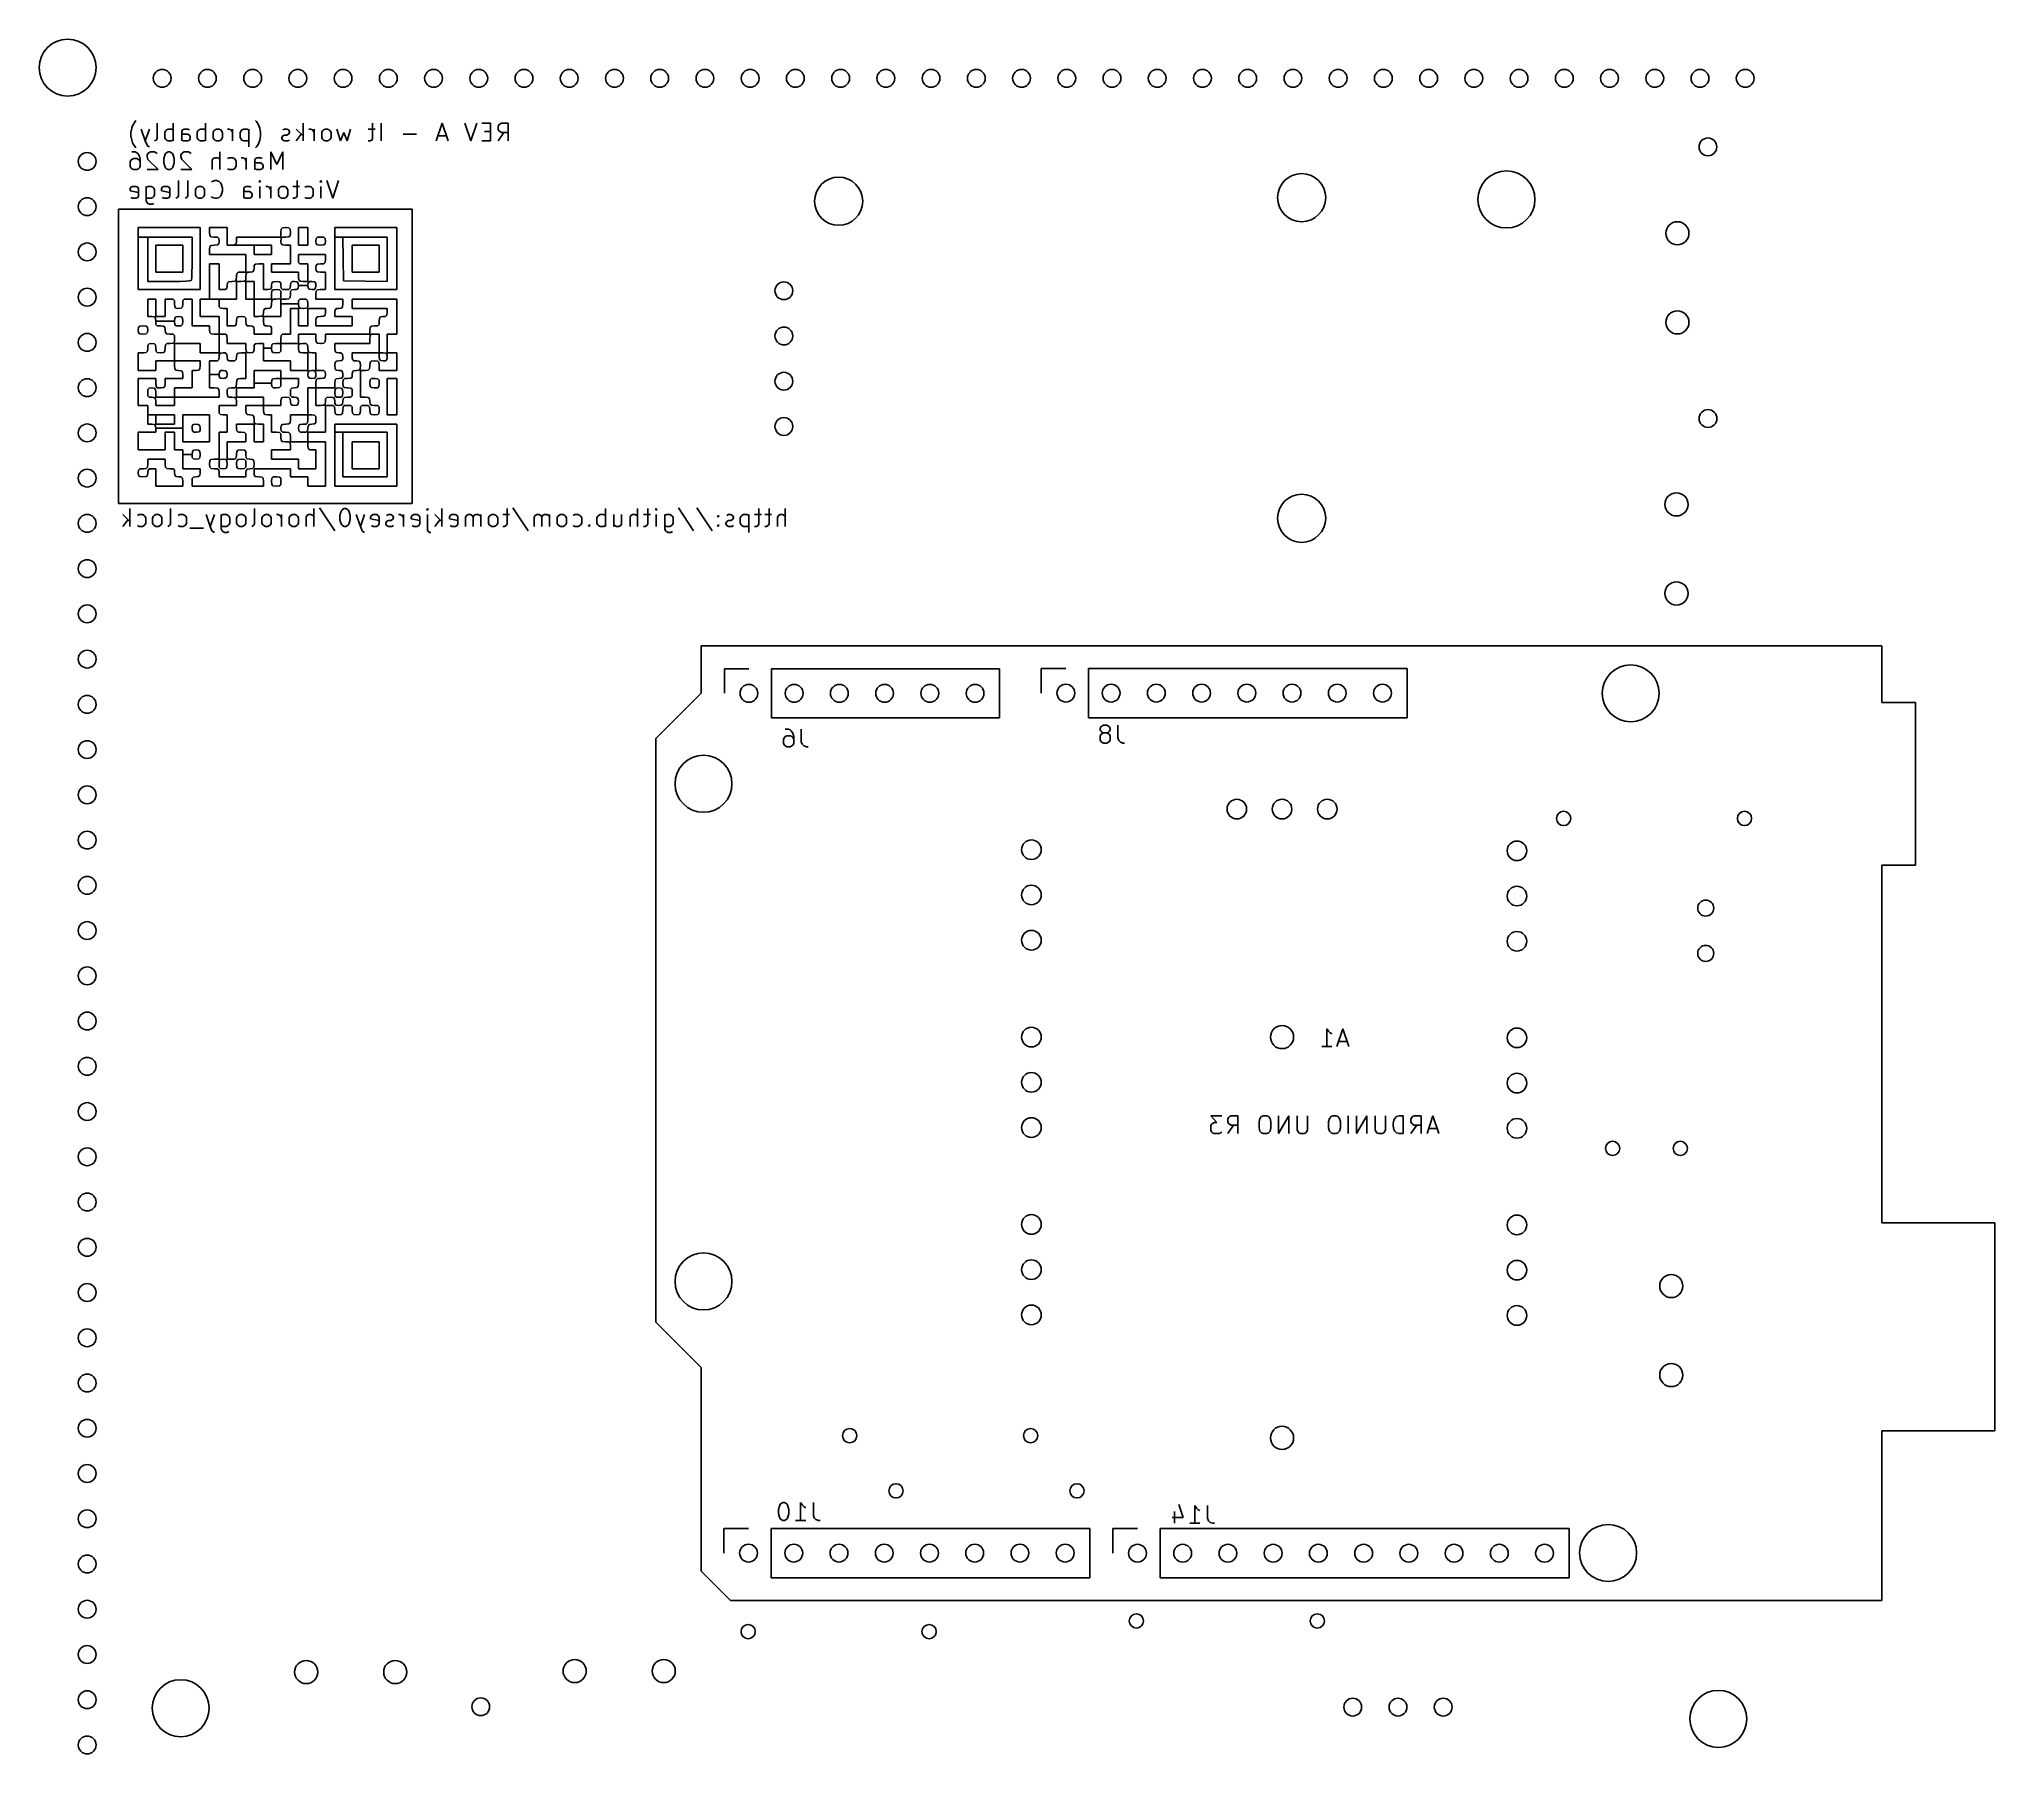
# Model space of a CAD drawing. Extents: x 83 to 192, y -148 to -51.
import ezdxf

# ---------------------------------------------------------------- set-up
doc = ezdxf.new("R2010")
doc.units = 0
doc.layers.add('BLACK', color=7, linetype='CONTINUOUS')

msp = doc.modelspace()

# ---------------------------------------------------------------- linework, layer by layer
at = {"layer": 'BLACK', "linetype": 'CONTINUOUS'}
for p, q in [((87.846741, -56.065038), (87.941979, -55.92218)), ((87.941979, -55.92218), (87.989598, -55.874561)), ((94.751505, -55.92218), (94.703886, -55.874561)), ((94.846743, -56.065038), (94.751505, -55.92218)), ((87.703884, -56.541228), (87.751503, -56.303133)), ((87.703884, -56.731704), (87.703884, -56.541228)), ((87.751503, -56.9698), (87.703884, -56.731704)), ((87.751503, -56.303133), (87.799122, -56.160276)), ((87.799122, -57.112657), (87.751503, -56.9698)), ((87.799122, -56.160276), (87.846741, -56.065038)), ((88.275313, -56.350752), (88.513408, -57.017419)), ((88.751503, -56.350752), (88.513408, -57.017419)), ((88.513408, -57.017419), (88.608646, -57.255514)), ((89.037218, -57.017419), (89.132456, -56.9698)), ((89.132456, -56.9698), (89.180075, -56.874561)), ((89.180075, -56.874561), (89.180075, -56.017419)), ((89.656266, -56.44599), (89.608647, -56.541228)), ((89.608647, -56.541228), (89.608647, -56.826942)), ((89.608647, -56.826942), (89.656266, -56.92218)), ((89.703885, -56.398371), (89.656266, -56.44599)), ((89.656266, -56.92218), (89.703885, -56.9698)), ((89.799123, -56.350752), (89.703885, -56.398371)), ((89.703885, -56.9698), (89.799123, -57.017419)), ((89.989599, -56.350752), (89.799123, -56.350752)), ((89.799123, -57.017419), (89.989599, -57.017419)), ((90.084837, -56.398371), (89.989599, -56.350752)), ((89.989599, -57.017419), (90.084837, -56.9698)), ((90.084837, -57.017419), (90.084837, -56.017419)), ((90.561028, -56.493609), (90.608647, -56.398371)), ((90.561028, -57.017419), (90.561028, -56.493609)), ((90.656266, -56.636466), (90.561028, -56.588847)), ((90.561028, -56.9698), (90.656266, -57.017419)), ((90.608647, -56.398371), (90.703885, -56.350752)), ((90.894361, -56.636466), (90.656266, -56.636466)), ((90.656266, -57.017419), (90.894361, -57.017419)), ((90.703885, -56.350752), (90.894361, -56.350752)), ((90.894361, -56.350752), (90.989599, -56.398371)), ((90.989599, -56.684085), (90.894361, -56.636466)), ((90.894361, -57.017419), (90.989599, -56.9698)), ((91.037218, -56.779323), (90.989599, -56.684085)), ((90.989599, -56.9698), (91.037218, -56.874561)), ((91.037218, -56.874561), (91.037218, -56.779323)), ((91.46579, -56.44599), (91.418171, -56.541228)), ((91.418171, -56.541228), (91.418171, -56.826942)), ((91.418171, -56.826942), (91.46579, -56.92218)), ((91.513409, -56.398371), (91.46579, -56.44599)), ((91.46579, -56.92218), (91.513409, -56.9698)), ((91.608647, -56.350752), (91.513409, -56.398371)), ((91.513409, -56.9698), (91.608647, -57.017419)), ((91.799123, -56.350752), (91.608647, -56.350752)), ((91.608647, -57.017419), (91.799123, -57.017419)), ((91.894361, -56.398371), (91.799123, -56.350752)), ((91.799123, -57.017419), (91.894361, -56.9698)), ((91.894361, -57.017419), (91.894361, -56.017419)), ((92.370552, -56.44599), (92.322933, -56.541228)), ((92.322933, -56.541228), (92.322933, -56.826942)), ((92.322933, -56.826942), (92.370552, -56.92218)), ((92.418171, -56.398371), (92.370552, -56.44599)), ((92.370552, -56.92218), (92.418171, -56.9698)), ((92.513409, -56.350752), (92.418171, -56.398371)), ((92.418171, -56.9698), (92.513409, -57.017419)), ((92.656266, -56.350752), (92.513409, -56.350752)), ((92.513409, -57.017419), (92.656266, -57.017419)), ((92.751504, -56.398371), (92.656266, -56.350752)), ((92.656266, -57.017419), (92.751504, -56.9698)), ((92.799123, -56.44599), (92.751504, -56.398371)), ((92.751504, -56.9698), (92.799123, -56.92218)), ((92.846742, -56.541228), (92.799123, -56.44599)), ((92.799123, -56.92218), (92.846742, -56.826942)), ((92.846742, -56.826942), (92.846742, -56.541228)), ((93.227695, -56.350752), (93.132457, -56.350752)), ((93.322933, -56.398371), (93.227695, -56.350752)), ((93.370552, -56.44599), (93.322933, -56.398371)), ((93.418171, -56.541228), (93.370552, -56.44599)), ((93.418171, -57.017419), (93.418171, -56.350752)), ((93.894362, -56.44599), (93.846743, -56.541228)), ((93.846743, -56.541228), (93.846743, -56.826942)), ((93.846743, -56.826942), (93.894362, -56.92218)), ((93.941981, -56.398371), (93.894362, -56.44599)), ((93.894362, -56.92218), (93.941981, -56.9698)), ((94.037219, -56.350752), (93.941981, -56.398371)), ((93.941981, -56.9698), (94.037219, -57.017419)), ((94.227695, -56.350752), (94.037219, -56.350752)), ((94.037219, -57.017419), (94.227695, -57.017419)), ((94.322933, -56.398371), (94.227695, -56.350752)), ((94.227695, -57.017419), (94.322933, -56.9698)), ((94.322933, -56.350752), (94.322933, -57.350752)), ((94.894362, -56.160276), (94.846743, -56.065038)), ((94.941981, -56.303133), (94.894362, -56.160276)), ((94.894362, -57.112657), (94.941981, -56.9698)), ((94.9896, -56.541228), (94.941981, -56.303133)), ((94.941981, -56.9698), (94.9896, -56.731704)), ((94.9896, -56.731704), (94.9896, -56.541228)), ((96.180077, -56.826942), (96.227696, -56.731704)), ((96.180077, -56.874561), (96.180077, -56.826942)), ((96.227696, -56.9698), (96.180077, -56.874561)), ((96.322934, -56.350752), (96.227696, -56.398371)), ((96.227696, -56.731704), (96.322934, -56.684085)), ((96.322934, -57.017419), (96.227696, -56.9698)), ((96.465791, -56.350752), (96.322934, -56.350752)), ((96.322934, -56.684085), (96.465791, -56.684085)), ((96.51341, -57.017419), (96.322934, -57.017419)), ((96.561029, -56.398371), (96.465791, -56.350752)), ((96.465791, -56.684085), (96.561029, -56.636466)), ((96.608648, -56.9698), (96.51341, -57.017419)), ((96.608648, -56.493609), (96.561029, -56.398371)), ((96.561029, -56.636466), (96.608648, -56.541228)), ((96.608648, -56.541228), (96.608648, -56.493609)), ((96.989601, -56.350752), (97.370553, -56.731704)), ((97.275315, -56.636466), (96.989601, -57.017419)), ((97.370553, -57.017419), (97.370553, -56.017419)), ((97.799125, -56.350752), (97.703887, -56.350752)), ((97.894363, -56.398371), (97.799125, -56.350752)), ((97.941982, -56.44599), (97.894363, -56.398371)), ((97.989601, -56.541228), (97.941982, -56.44599)), ((97.989601, -57.017419), (97.989601, -56.350752)), ((98.465792, -56.44599), (98.418173, -56.541228)), ((98.418173, -56.541228), (98.418173, -56.826942)), ((98.418173, -56.826942), (98.465792, -56.92218)), ((98.513411, -56.398371), (98.465792, -56.44599)), ((98.465792, -56.92218), (98.513411, -56.9698)), ((98.608649, -56.350752), (98.513411, -56.398371)), ((98.513411, -56.9698), (98.608649, -57.017419)), ((98.751506, -56.350752), (98.608649, -56.350752)), ((98.608649, -57.017419), (98.751506, -57.017419)), ((98.846744, -56.398371), (98.751506, -56.350752)), ((98.751506, -57.017419), (98.846744, -56.9698)), ((98.894363, -56.44599), (98.846744, -56.398371)), ((98.846744, -56.9698), (98.894363, -56.92218)), ((98.941982, -56.541228), (98.894363, -56.44599)), ((98.894363, -56.92218), (98.941982, -56.826942)), ((98.941982, -56.826942), (98.941982, -56.541228)), ((99.465792, -57.017419), (99.275316, -56.350752)), ((99.656268, -56.541228), (99.465792, -57.017419)), ((99.846744, -57.017419), (99.656268, -56.541228)), ((100.03722, -56.350752), (99.846744, -57.017419)), ((101.418173, -56.350752), (101.037221, -56.350752)), ((101.132459, -57.017419), (101.037221, -57.017419)), ((101.227697, -56.9698), (101.132459, -57.017419)), ((101.275316, -56.874561), (101.227697, -56.9698)), ((101.275316, -56.017419), (101.275316, -56.874561)), ((101.751506, -57.017419), (101.751506, -56.017419)), ((103.751506, -56.636466), (102.989602, -56.636466)), ((105.180078, -56.017419), (104.846745, -57.017419)), ((105.418173, -56.731704), (104.941983, -56.731704)), ((105.513411, -57.017419), (105.180078, -56.017419)), ((106.799126, -57.017419), (106.465793, -56.017419)), ((107.132459, -56.017419), (106.799126, -57.017419)), ((107.894364, -56.017419), (107.418174, -56.017419)), ((107.418174, -57.017419), (107.894364, -57.017419)), ((107.894364, -56.493609), (107.561031, -56.493609)), ((107.894364, -57.017419), (107.894364, -56.017419)), ((108.370555, -56.112657), (108.322936, -56.207895)), ((108.322936, -56.207895), (108.322936, -56.350752)), ((108.322936, -56.350752), (108.370555, -56.44599)), ((108.322936, -57.017419), (108.656269, -56.541228)), ((108.418174, -56.065038), (108.370555, -56.112657)), ((108.370555, -56.44599), (108.418174, -56.493609)), ((108.513412, -56.017419), (108.418174, -56.065038)), ((108.418174, -56.493609), (108.513412, -56.541228)), ((108.894364, -56.017419), (108.513412, -56.017419)), ((108.513412, -56.541228), (108.894364, -56.541228)), ((108.894364, -57.017419), (108.894364, -56.017419)), ((87.656265, -58.198791), (87.703884, -58.103553)), ((87.656265, -58.436886), (87.656265, -58.198791)), ((87.703884, -58.103553), (87.751503, -58.055934)), ((87.751503, -57.627363), (87.941979, -57.627363)), ((87.751503, -58.055934), (87.846741, -58.008315)), ((87.846741, -57.207895), (87.799122, -57.112657)), ((87.941979, -57.350752), (87.846741, -57.207895)), ((87.846741, -58.008315), (88.037217, -58.008315)), ((87.989598, -57.398371), (87.941979, -57.350752)), ((87.941979, -57.627363), (88.037217, -57.674982)), ((88.037217, -57.674982), (88.084836, -57.722601)), ((88.037217, -58.008315), (88.132455, -58.055934)), ((88.084836, -57.722601), (88.180074, -57.865458)), ((88.132455, -58.055934), (88.180074, -58.103553)), ((88.180074, -57.865458), (88.227693, -58.055934)), ((88.180074, -58.103553), (88.227693, -58.198791)), ((88.227693, -58.055934), (88.227693, -58.436886)), ((88.608646, -57.255514), (88.656265, -57.303133)), ((88.656265, -57.722601), (88.608646, -57.817839)), ((88.608646, -57.817839), (88.608646, -57.913077)), ((88.608646, -57.913077), (88.656265, -58.055934)), ((88.656265, -57.303133), (88.751503, -57.350752)), ((88.703884, -57.674982), (88.656265, -57.722601)), ((88.656265, -58.055934), (89.227693, -58.627363)), ((88.799122, -57.627363), (88.703884, -57.674982)), ((89.037217, -57.627363), (88.799122, -57.627363)), ((89.132455, -57.674982), (89.037217, -57.627363)), ((89.180074, -57.722601), (89.132455, -57.674982)), ((89.608646, -57.817839), (89.561027, -58.008315)), ((89.561027, -58.008315), (89.561027, -58.24641)), ((89.656265, -57.722601), (89.608646, -57.817839)), ((89.703884, -57.674982), (89.656265, -57.722601)), ((89.799122, -57.627363), (89.703884, -57.674982)), ((89.89436, -57.627363), (89.799122, -57.627363)), ((89.989598, -57.674982), (89.89436, -57.627363)), ((90.037217, -57.722601), (89.989598, -57.674982)), ((90.084836, -57.817839), (90.037217, -57.722601)), ((90.132455, -58.008315), (90.084836, -57.817839)), ((90.132455, -58.24641), (90.132455, -58.008315)), ((90.561027, -57.722601), (90.513408, -57.817839)), ((90.513408, -57.817839), (90.513408, -57.913077)), ((90.513408, -57.913077), (90.561027, -58.055934)), ((90.608646, -57.674982), (90.561027, -57.722601)), ((90.561027, -58.055934), (91.132455, -58.627363)), ((90.703884, -57.627363), (90.608646, -57.674982)), ((90.941979, -57.627363), (90.703884, -57.627363)), ((91.037217, -57.674982), (90.941979, -57.627363)), ((91.084836, -57.722601), (91.037217, -57.674982)), ((92.275313, -58.103553), (92.322932, -58.008315)), ((92.275313, -58.627363), (92.275313, -58.103553)), ((92.322932, -58.008315), (92.41817, -57.960696)), ((92.41817, -57.960696), (92.561027, -57.960696)), ((92.561027, -57.960696), (92.656265, -58.008315)), ((92.656265, -58.008315), (92.703884, -58.055934)), ((92.703884, -58.627363), (92.703884, -57.627363)), ((93.227694, -57.960696), (93.132456, -58.008315)), ((93.41817, -57.960696), (93.227694, -57.960696)), ((93.513408, -58.008315), (93.41817, -57.960696)), ((93.561027, -58.055934), (93.513408, -58.008315)), ((93.608646, -58.151172), (93.561027, -58.055934)), ((93.608646, -58.436886), (93.608646, -58.151172)), ((93.989599, -57.960696), (93.894361, -57.960696)), ((94.084837, -58.008315), (93.989599, -57.960696)), ((94.132456, -58.055934), (94.084837, -58.008315)), ((94.180075, -58.151172), (94.132456, -58.055934)), ((94.180075, -58.627363), (94.180075, -57.960696)), ((94.656266, -58.103553), (94.703885, -58.008315)), ((94.656266, -58.627363), (94.656266, -58.103553)), ((94.751504, -58.24641), (94.656266, -58.198791)), ((94.703885, -58.008315), (94.799123, -57.960696)), ((94.703886, -57.398371), (94.751505, -57.350752)), ((94.751505, -57.350752), (94.846743, -57.207895)), ((94.799123, -57.960696), (94.989599, -57.960696)), ((94.846743, -57.207895), (94.894362, -57.112657)), ((94.989599, -57.960696), (95.084837, -58.008315)), ((95.894361, -58.341648), (95.561028, -57.627363)), ((95.561028, -57.627363), (95.561028, -58.627363)), ((96.227694, -57.627363), (95.894361, -58.341648)), ((96.227694, -58.627363), (96.227694, -57.627363)), ((87.703884, -58.532124), (87.656265, -58.436886)), ((87.751503, -58.579744), (87.703884, -58.532124)), ((87.846741, -58.627363), (87.751503, -58.579744)), ((88.037217, -58.627363), (87.846741, -58.627363)), ((88.132455, -58.579744), (88.037217, -58.627363)), ((88.180074, -58.532124), (88.132455, -58.579744)), ((88.227693, -58.436886), (88.180074, -58.532124)), ((89.227693, -58.627363), (88.608646, -58.627363)), ((89.561027, -58.24641), (89.608646, -58.436886)), ((89.608646, -58.436886), (89.656265, -58.532124)), ((89.656265, -58.532124), (89.703884, -58.579744)), ((89.703884, -58.579744), (89.799122, -58.627363)), ((89.799122, -58.627363), (89.89436, -58.627363)), ((89.89436, -58.627363), (89.989598, -58.579744)), ((89.989598, -58.579744), (90.037217, -58.532124)), ((90.037217, -58.532124), (90.084836, -58.436886)), ((90.084836, -58.436886), (90.132455, -58.24641)), ((90.370551, -60.094449), (90.370551, -59.237307)), ((91.132455, -58.627363), (90.513408, -58.627363)), ((90.894361, -60.094449), (90.894361, -59.237307)), ((92.275314, -59.284926), (92.227695, -59.332545)), ((92.418171, -59.237307), (92.275314, -59.284926)), ((92.513409, -59.237307), (92.418171, -59.237307)), ((92.656266, -59.284926), (92.513409, -59.237307)), ((92.751504, -59.380164), (92.656266, -59.284926)), ((93.132456, -58.579744), (93.227694, -58.627363)), ((93.227694, -58.627363), (93.41817, -58.627363)), ((93.41817, -58.627363), (93.513408, -58.579744)), ((93.513408, -58.579744), (93.561027, -58.532124)), ((93.561027, -58.532124), (93.608646, -58.436886)), ((94.656266, -58.579744), (94.751504, -58.627363)), ((94.989599, -58.24641), (94.751504, -58.24641)), ((94.751504, -58.627363), (94.989599, -58.627363)), ((94.894361, -59.284926), (94.94198, -59.237307)), ((94.94198, -59.332545), (94.894361, -59.284926)), ((94.94198, -59.237307), (94.989599, -59.284926)), ((94.94198, -59.237307), (94.94198, -59.332545)), ((94.989599, -59.284926), (94.94198, -59.332545)), ((95.084837, -58.294029), (94.989599, -58.24641)), ((94.989599, -58.627363), (95.084837, -58.579744)), ((95.132456, -58.389267), (95.084837, -58.294029)), ((95.084837, -58.579744), (95.132456, -58.484505)), ((95.132456, -58.484505), (95.132456, -58.389267)), ((97.037219, -59.237307), (97.037219, -60.094449)), ((98.322933, -59.284926), (98.370552, -59.237307)), ((98.370552, -59.332545), (98.322933, -59.284926)), ((98.370552, -59.237307), (98.418171, -59.284926)), ((98.370552, -59.237307), (98.370552, -59.332545)), ((98.418171, -59.284926), (98.370552, -59.332545)), ((99.037219, -60.237307), (98.703886, -59.237307)), ((99.370552, -59.237307), (99.037219, -60.237307)), ((87.703884, -59.618259), (87.656265, -59.713497)), ((87.656265, -59.713497), (87.656265, -59.808735)), ((87.656265, -59.808735), (88.132455, -59.903973)), ((87.799122, -59.57064), (87.703884, -59.618259)), ((87.703884, -60.189688), (87.799122, -60.237307)), ((87.989598, -59.57064), (87.799122, -59.57064)), ((87.799122, -60.237307), (87.989598, -60.237307)), ((88.084836, -59.618259), (87.989598, -59.57064)), ((87.989598, -60.237307), (88.084836, -60.189688)), ((88.132455, -59.713497), (88.084836, -59.618259)), ((88.084836, -60.189688), (88.132455, -60.094449)), ((88.132455, -60.094449), (88.132455, -59.713497)), ((88.561027, -59.57064), (88.561027, -60.380164)), ((88.656265, -59.57064), (88.561027, -59.618259)), ((88.561027, -60.189688), (88.656265, -60.237307)), ((88.561027, -60.380164), (88.608646, -60.475402)), ((88.846741, -59.57064), (88.656265, -59.57064)), ((88.656265, -60.237307), (88.846741, -60.237307)), ((88.941979, -59.618259), (88.846741, -59.57064)), ((88.846741, -60.237307), (88.941979, -60.189688)), ((88.989598, -59.665878), (88.941979, -59.618259)), ((88.941979, -60.189688), (88.989598, -60.142068)), ((89.037217, -59.761116), (88.989598, -59.665878)), ((88.989598, -60.142068), (89.037217, -60.04683)), ((89.037217, -60.04683), (89.037217, -59.761116)), ((89.465789, -59.618259), (89.41817, -59.713497)), ((89.41817, -59.713497), (89.41817, -59.808735)), ((89.41817, -59.808735), (89.89436, -59.903973)), ((89.561027, -59.57064), (89.465789, -59.618259)), ((89.465789, -60.189688), (89.561027, -60.237307)), ((89.751503, -59.57064), (89.561027, -59.57064)), ((89.561027, -60.237307), (89.751503, -60.237307)), ((89.846741, -59.618259), (89.751503, -59.57064)), ((89.751503, -60.237307), (89.846741, -60.189688)), ((89.89436, -59.713497), (89.846741, -59.618259)), ((89.846741, -60.189688), (89.89436, -60.094449)), ((89.89436, -60.094449), (89.89436, -59.713497)), ((90.227694, -60.237307), (90.322932, -60.189688)), ((90.322932, -60.189688), (90.370551, -60.094449)), ((90.751504, -60.237307), (90.846742, -60.189688)), ((90.846742, -60.189688), (90.894361, -60.094449)), ((91.370552, -59.665878), (91.322933, -59.761116)), ((91.322933, -59.761116), (91.322933, -60.04683)), ((91.322933, -60.04683), (91.370552, -60.142068)), ((91.418171, -59.618259), (91.370552, -59.665878)), ((91.370552, -60.142068), (91.418171, -60.189688)), ((91.513409, -59.57064), (91.418171, -59.618259)), ((91.418171, -60.189688), (91.513409, -60.237307)), ((91.656266, -59.57064), (91.513409, -59.57064)), ((91.513409, -60.237307), (91.656266, -60.237307)), ((91.751504, -59.618259), (91.656266, -59.57064)), ((91.656266, -60.237307), (91.751504, -60.189688)), ((91.799123, -59.665878), (91.751504, -59.618259)), ((91.751504, -60.189688), (91.799123, -60.142068)), ((91.846742, -59.761116), (91.799123, -59.665878)), ((91.799123, -60.142068), (91.846742, -60.04683)), ((91.846742, -60.04683), (91.846742, -59.761116)), ((92.227695, -60.142068), (92.275314, -60.189688)), ((92.275314, -60.189688), (92.418171, -60.237307)), ((92.418171, -60.237307), (92.513409, -60.237307)), ((92.513409, -60.237307), (92.656266, -60.189688)), ((92.656266, -60.189688), (92.751504, -60.094449)), ((92.799123, -59.475402), (92.751504, -59.380164)), ((92.751504, -60.094449), (92.799123, -59.999211)), ((92.846742, -59.665878), (92.799123, -59.475402)), ((92.799123, -59.999211), (92.846742, -59.808735)), ((92.846742, -59.808735), (92.846742, -59.665878)), ((94.037219, -59.713497), (94.084838, -59.618259)), ((94.037219, -60.237307), (94.037219, -59.713497)), ((94.132457, -59.856354), (94.037219, -59.808735)), ((94.037219, -60.189688), (94.132457, -60.237307)), ((94.084838, -59.618259), (94.180076, -59.57064)), ((94.370552, -59.856354), (94.132457, -59.856354)), ((94.132457, -60.237307), (94.370552, -60.237307)), ((94.180076, -59.57064), (94.370552, -59.57064)), ((94.370552, -59.57064), (94.46579, -59.618259)), ((94.46579, -59.903973), (94.370552, -59.856354)), ((94.370552, -60.237307), (94.46579, -60.189688)), ((94.513409, -59.999211), (94.46579, -59.903973)), ((94.46579, -60.189688), (94.513409, -60.094449)), ((94.513409, -60.094449), (94.513409, -59.999211)), ((94.94198, -60.237307), (94.94198, -59.57064)), ((95.370552, -59.57064), (95.275314, -59.57064)), ((95.46579, -59.618259), (95.370552, -59.57064)), ((95.513409, -59.665878), (95.46579, -59.618259)), ((95.561028, -59.761116), (95.513409, -59.665878)), ((95.561028, -60.237307), (95.561028, -59.57064)), ((96.037219, -59.665878), (95.9896, -59.761116)), ((95.9896, -59.761116), (95.9896, -60.04683)), ((95.9896, -60.04683), (96.037219, -60.142068)), ((96.084838, -59.618259), (96.037219, -59.665878)), ((96.037219, -60.142068), (96.084838, -60.189688)), ((96.180076, -59.57064), (96.084838, -59.618259)), ((96.084838, -60.189688), (96.180076, -60.237307)), ((96.322933, -59.57064), (96.180076, -59.57064)), ((96.180076, -60.237307), (96.322933, -60.237307)), ((96.418171, -59.618259), (96.322933, -59.57064)), ((96.322933, -60.237307), (96.418171, -60.189688)), ((96.46579, -59.665878), (96.418171, -59.618259)), ((96.418171, -60.189688), (96.46579, -60.142068)), ((96.513409, -59.761116), (96.46579, -59.665878)), ((96.46579, -60.142068), (96.513409, -60.04683)), ((96.513409, -60.04683), (96.513409, -59.761116)), ((97.180076, -59.57064), (96.799124, -59.57064)), ((96.894362, -60.237307), (96.799124, -60.237307)), ((96.9896, -60.189688), (96.894362, -60.237307)), ((97.037219, -60.094449), (96.9896, -60.189688)), ((97.561029, -59.57064), (97.465791, -59.618259)), ((97.465791, -60.189688), (97.561029, -60.237307)), ((97.751505, -59.57064), (97.561029, -59.57064)), ((97.561029, -60.237307), (97.751505, -60.237307)), ((97.846743, -59.618259), (97.751505, -59.57064)), ((97.751505, -60.237307), (97.846743, -60.189688)), ((97.894362, -59.665878), (97.846743, -59.618259)), ((97.846743, -60.189688), (97.894362, -60.142068)), ((97.941981, -59.761116), (97.894362, -59.665878)), ((97.894362, -60.142068), (97.941981, -60.04683)), ((97.941981, -60.04683), (97.941981, -59.761116)), ((98.370552, -60.237307), (98.370552, -59.57064)), ((87, -60.84), (103.5, -60.84)), ((87, -77.365), (87, -60.84)), ((88.608646, -60.475402), (88.656265, -60.523021)), ((88.656265, -60.523021), (88.751503, -60.57064)), ((88.751503, -60.57064), (88.89436, -60.57064)), ((88.89436, -60.57064), (88.989598, -60.523021)), ((103.5, -60.84), (103.5, -77.365)), ((88.117858, -62.412024), (88.117858, -61.882858)), ((88.117858, -61.882858), (89.856548, -61.882858)), ((88.117858, -63.621548), (88.117858, -62.412024)), ((88.117858, -62.412024), (88.647024, -62.412024)), ((88.647024, -62.412024), (88.117858, -62.412024)), ((88.647024, -62.412024), (88.647024, -63.659346)), ((89.894346, -62.412024), (88.647024, -62.412024)), ((89.856548, -61.882858), (91.595239, -61.882858)), ((91.141667, -62.412024), (89.894346, -62.412024)), ((91.141667, -63.608949), (91.141667, -62.412024)), ((91.595239, -61.882858), (91.595239, -63.608949)), ((92.124405, -62.147441), (92.124405, -61.882858)), ((92.124405, -61.882858), (92.615774, -61.882858)), ((92.136108, -62.324773), (92.124405, -62.147441)), ((92.202131, -62.397498), (92.136108, -62.324773)), ((92.36885, -62.411991), (92.202131, -62.397498)), ((92.388989, -62.412024), (92.36885, -62.411991)), ((92.566752, -62.424667), (92.388989, -62.412024)), ((92.639663, -62.488792), (92.566752, -62.424667)), ((92.615774, -61.882858), (93.107143, -61.882858)), ((92.653572, -62.63881), (92.639663, -62.488792)), ((93.107143, -61.882858), (93.107143, -62.374227)), ((93.107143, -62.374227), (93.107143, -62.865596)), ((93.63631, -62.63881), (93.63631, -62.412024)), ((93.63631, -62.412024), (94.883631, -62.412024)), ((94.883631, -62.412024), (96.130953, -62.412024)), ((96.130953, -62.147441), (96.130986, -62.127302)), ((96.130953, -62.412024), (96.130953, -62.147441)), ((96.145702, -62.486441), (96.130953, -62.63881)), ((96.130986, -62.127302), (96.145479, -61.960583)), ((96.145479, -61.960583), (96.218204, -61.89456)), ((96.220515, -62.423946), (96.145702, -62.486441)), ((96.218204, -61.89456), (96.395536, -61.882858)), ((96.395536, -62.412024), (96.220515, -62.423946)), ((96.395536, -61.882858), (96.415675, -61.882891)), ((96.572868, -62.400322), (96.395536, -62.412024)), ((96.415675, -61.882891), (96.582394, -61.897384)), ((96.645594, -62.334299), (96.572868, -62.400322)), ((96.582394, -61.897384), (96.648417, -61.970109)), ((96.660087, -62.16758), (96.645594, -62.334299)), ((96.648417, -61.970109), (96.66012, -62.147441)), ((96.66012, -62.147441), (96.660087, -62.16758)), ((97.113691, -62.374227), (97.113691, -61.882858)), ((97.113691, -61.882858), (97.378274, -61.882858)), ((97.113691, -62.865596), (97.113691, -62.374227)), ((97.378274, -61.882858), (97.642858, -61.882858)), ((97.642858, -61.882858), (97.642858, -62.374227)), ((97.642858, -62.374227), (97.642858, -62.865596)), ((98.096429, -62.63881), (98.110338, -62.488792)), ((98.110338, -62.488792), (98.183249, -62.424667)), ((98.183249, -62.424667), (98.361012, -62.412024)), ((98.361012, -62.412024), (98.536034, -62.423946)), ((98.536034, -62.423946), (98.610846, -62.486441)), ((98.610846, -62.486441), (98.625596, -62.63881)), ((99.154762, -62.412024), (99.154762, -61.882858)), ((99.154762, -61.882858), (100.893453, -61.882858)), ((99.154762, -63.621548), (99.154762, -62.412024)), ((99.154762, -62.412024), (99.604589, -62.412024)), ((99.604589, -62.412024), (99.154762, -62.412024)), ((99.604589, -62.412024), (99.62536, -63.640447)), ((100.853783, -62.412024), (99.604589, -62.412024)), ((102.102977, -62.412024), (100.853783, -62.412024)), ((100.893453, -61.882858), (102.632143, -61.882858)), ((102.102977, -63.661218), (102.102977, -62.412024)), ((102.632143, -61.882858), (102.632143, -63.621548)), ((88.117858, -65.360239), (88.117858, -63.621548)), ((88.647024, -63.659346), (88.647024, -64.906667)), ((89.100596, -63.621548), (89.100596, -62.865596)), ((89.100596, -62.865596), (89.856548, -62.865596)), ((89.100596, -64.377501), (89.100596, -63.621548)), ((89.856548, -62.865596), (90.6125, -62.865596)), ((90.6125, -62.865596), (90.6125, -63.621548)), ((90.6125, -63.621548), (90.6125, -64.377501)), ((91.138635, -64.019895), (91.141667, -63.608949)), ((91.595239, -63.608949), (91.595239, -63.621548)), ((91.595239, -63.621548), (91.595239, -65.360239)), ((92.124405, -63.130179), (92.124438, -63.11004)), ((92.124405, -63.394762), (92.124405, -63.130179)), ((93.144941, -63.394762), (92.124405, -63.394762)), ((92.124438, -63.11004), (92.138931, -62.943321)), ((92.138931, -62.943321), (92.211656, -62.877298)), ((92.211656, -62.877298), (92.388989, -62.865596)), ((92.388989, -62.865596), (92.56401, -62.853674)), ((92.56401, -62.853674), (92.638822, -62.791179)), ((92.638822, -62.791179), (92.653572, -62.63881)), ((93.107143, -62.865596), (93.371727, -62.865596)), ((94.165477, -63.394762), (93.144941, -63.394762)), ((93.371727, -62.865596), (93.546748, -62.853674)), ((93.371727, -62.865596), (94.619048, -62.865596)), ((94.619048, -62.865596), (93.371727, -62.865596)), ((93.546748, -62.853674), (93.621561, -62.791179)), ((93.621561, -62.791179), (93.63631, -62.63881)), ((94.165477, -63.886131), (94.165477, -63.394762)), ((94.619048, -62.865596), (94.619048, -63.130179)), ((95.110417, -62.865596), (94.619048, -62.865596)), ((94.619048, -63.130179), (94.619048, -63.394762)), ((94.619048, -63.394762), (95.110417, -63.394762)), ((95.601786, -62.865596), (95.110417, -62.865596)), ((95.110417, -63.394762), (95.601786, -63.394762)), ((95.601786, -63.130179), (95.601786, -62.865596)), ((95.601786, -63.394762), (95.601786, -63.130179)), ((96.130953, -62.63881), (96.144862, -62.788828)), ((96.144862, -62.788828), (96.217773, -62.852953)), ((96.217773, -62.852953), (96.395536, -62.865596)), ((96.395536, -62.865596), (96.66012, -62.865596)), ((96.66012, -62.865596), (96.66012, -63.130179)), ((96.66012, -63.130179), (96.66012, -63.394762)), ((96.66012, -63.394762), (96.66012, -63.923929)), ((97.378274, -62.865596), (97.113691, -62.865596)), ((97.113691, -63.659346), (97.113691, -63.394762)), ((97.113691, -63.394762), (97.869643, -63.394762)), ((97.125393, -63.836678), (97.113691, -63.659346)), ((97.642858, -62.865596), (97.378274, -62.865596)), ((97.869643, -63.394762), (98.625596, -63.394762)), ((98.111179, -62.791179), (98.096429, -62.63881)), ((98.185991, -62.853674), (98.111179, -62.791179)), ((98.361012, -62.865596), (98.185991, -62.853674)), ((98.538776, -62.852953), (98.361012, -62.865596)), ((98.611687, -62.788828), (98.538776, -62.852953)), ((98.625563, -63.679484), (98.61107, -63.846203)), ((98.625596, -62.63881), (98.611687, -62.788828)), ((98.625596, -63.659346), (98.625563, -63.679484)), ((98.625596, -63.394762), (98.625596, -63.659346)), ((99.154762, -65.360239), (99.154762, -63.621548)), ((99.62536, -63.640447), (99.646131, -64.86887)), ((100.1375, -63.621548), (100.1375, -62.865596)), ((100.1375, -62.865596), (100.893453, -62.865596)), ((100.1375, -64.377501), (100.1375, -63.621548)), ((100.893453, -62.865596), (101.649405, -62.865596)), ((101.649405, -62.865596), (101.649405, -63.621548)), ((101.649405, -63.621548), (101.649405, -64.377501)), ((102.102977, -64.910412), (102.102977, -63.661218)), ((102.632143, -63.621548), (102.632143, -63.661218)), ((102.632143, -63.661218), (102.632143, -65.360239)), ((89.856548, -64.377501), (89.100596, -64.377501)), ((90.6125, -64.377501), (89.856548, -64.377501)), ((91.101846, -64.819002), (91.117639, -64.651802)), ((91.117639, -64.651802), (91.130264, -64.376473)), ((91.130264, -64.376473), (91.138635, -64.019895)), ((92.124405, -64.906667), (92.124405, -63.923929)), ((92.124405, -63.923929), (92.388989, -63.923929)), ((92.388989, -63.923929), (92.653572, -63.923929)), ((92.653572, -63.923929), (92.653572, -64.642084)), ((92.653572, -64.642084), (92.653572, -65.360239)), ((93.624608, -64.819416), (93.63631, -64.642084)), ((93.63631, -64.642084), (93.636343, -64.621945)), ((93.636343, -64.621945), (93.650836, -64.455226)), ((93.650836, -64.455226), (93.723561, -64.389203)), ((93.723561, -64.389203), (93.900893, -64.377501)), ((93.900893, -64.377501), (94.165477, -64.377501)), ((94.165444, -64.662223), (94.150951, -64.828942)), ((94.165477, -64.642084), (94.165444, -64.662223)), ((94.165477, -64.377501), (94.165477, -63.886131)), ((94.178119, -64.46432), (94.165477, -64.642084)), ((94.242244, -64.391409), (94.178119, -64.46432)), ((94.392262, -64.377501), (94.242244, -64.391409)), ((94.552895, -64.358769), (94.392262, -64.377501)), ((94.6121, -64.270411), (94.552895, -64.358769)), ((94.619048, -64.150715), (94.6121, -64.270411)), ((94.633798, -63.998346), (94.619048, -64.150715)), ((94.70861, -63.935851), (94.633798, -63.998346)), ((94.883631, -63.923929), (94.70861, -63.935851)), ((95.148215, -63.923929), (94.883631, -63.923929)), ((95.148215, -64.642084), (95.148215, -63.923929)), ((95.148215, -65.360239), (95.148215, -64.642084)), ((96.130953, -63.923929), (95.601786, -63.923929)), ((95.601786, -63.923929), (95.601786, -64.150715)), ((95.601786, -64.150715), (95.601786, -64.377501)), ((95.601786, -64.377501), (96.357739, -64.377501)), ((96.66012, -63.923929), (96.130953, -63.923929)), ((96.357739, -64.377501), (97.113691, -64.377501)), ((97.113691, -64.377501), (97.113691, -64.642084)), ((97.113691, -64.642084), (97.113724, -64.662223)), ((97.113724, -64.662223), (97.128217, -64.828942)), ((97.191417, -63.909403), (97.125393, -63.836678)), ((97.358136, -63.923896), (97.191417, -63.909403)), ((97.378274, -63.923929), (97.358136, -63.923896)), ((97.642858, -63.923929), (97.378274, -63.923929)), ((97.642858, -64.415298), (97.642858, -63.923929)), ((97.642858, -64.906667), (97.642858, -64.415298)), ((98.111179, -63.998346), (98.096429, -64.150715)), ((98.096429, -64.150715), (98.110338, -64.300733)), ((98.110338, -64.300733), (98.183249, -64.364858)), ((98.185991, -63.935851), (98.111179, -63.998346)), ((98.183249, -64.364858), (98.361012, -64.377501)), ((98.361012, -63.923929), (98.185991, -63.935851)), ((98.538345, -63.912227), (98.361012, -63.923929)), ((98.361012, -64.377501), (98.625596, -64.377501)), ((98.61107, -63.846203), (98.538345, -63.912227)), ((98.625596, -64.377501), (98.625596, -64.86887)), ((100.893453, -64.377501), (100.1375, -64.377501)), ((101.649405, -64.377501), (100.893453, -64.377501)), ((89.856548, -65.360239), (88.117858, -65.360239)), ((88.647024, -64.906667), (89.843949, -64.906667)), ((88.647024, -66.380774), (88.647024, -65.889405)), ((88.647024, -65.889405), (88.87381, -65.889405)), ((88.87381, -65.889405), (89.100596, -65.889405)), ((89.100596, -65.889405), (89.100596, -66.380774)), ((89.629762, -66.380774), (89.629762, -65.889405)), ((89.629762, -65.889405), (89.894346, -65.889405)), ((89.843949, -64.906667), (90.096242, -64.905543)), ((91.595239, -65.360239), (89.856548, -65.360239)), ((89.894346, -65.889405), (89.914484, -65.889438)), ((89.914484, -65.889438), (90.081203, -65.903931)), ((90.096242, -64.905543), (90.477694, -64.899168)), ((90.477694, -64.899168), (90.788603, -64.888107)), ((90.699752, -65.901108), (90.877084, -65.889405)), ((90.788603, -64.888107), (91.002088, -64.873446)), ((90.877084, -65.889405), (91.141667, -65.889405)), ((91.002088, -64.873446), (91.09127, -64.85627)), ((91.09127, -64.85627), (91.101846, -64.819002)), ((91.141667, -65.889405), (91.141667, -66.645358)), ((91.595239, -66.380774), (91.595239, -65.889405)), ((91.595239, -65.889405), (91.859822, -65.889405)), ((91.859822, -65.889405), (92.124405, -65.889405)), ((92.124405, -65.889405), (92.124405, -64.906667)), ((92.124405, -65.889405), (92.653572, -65.889405)), ((92.653572, -65.889405), (92.124405, -65.889405)), ((92.653572, -65.360239), (92.880358, -65.360239)), ((92.653572, -65.889405), (92.653572, -66.153989)), ((93.144941, -65.889405), (92.653572, -65.889405)), ((92.880358, -65.360239), (93.000054, -65.353291)), ((93.000054, -65.353291), (93.088412, -65.294085)), ((93.088412, -65.294085), (93.107143, -65.133453)), ((93.107143, -65.133453), (93.121052, -64.983435)), ((93.121052, -64.983435), (93.193963, -64.91931)), ((93.63631, -65.889405), (93.144941, -65.889405)), ((93.193963, -64.91931), (93.371727, -64.906667)), ((93.371727, -64.906667), (93.391865, -64.906634)), ((93.391865, -64.906634), (93.558584, -64.892141)), ((93.558584, -64.892141), (93.624608, -64.819416)), ((93.900893, -64.906667), (93.63631, -64.906667)), ((93.63631, -64.906667), (93.63631, -65.398036)), ((93.63631, -65.398036), (93.63631, -65.889405)), ((94.078225, -64.894965), (93.900893, -64.906667)), ((94.150951, -64.828942), (94.078225, -64.894965)), ((94.165477, -65.398036), (94.165477, -64.906667)), ((94.165477, -64.906667), (94.392262, -64.906667)), ((94.165477, -65.889405), (94.165477, -65.398036)), ((94.392262, -65.889405), (94.165477, -65.889405)), ((94.392262, -64.906667), (94.619048, -64.906667)), ((94.619048, -65.889405), (94.392262, -65.889405)), ((94.619048, -64.906667), (94.619048, -65.398036)), ((94.619048, -65.398036), (94.619048, -65.889405)), ((94.619048, -65.889405), (95.110417, -65.889405)), ((94.619048, -66.380774), (94.619048, -65.889405)), ((95.110417, -65.889405), (95.601786, -65.889405)), ((95.375, -65.360239), (95.148215, -65.360239)), ((95.535633, -65.341507), (95.375, -65.360239)), ((95.594839, -65.253149), (95.535633, -65.341507)), ((95.601786, -65.133453), (95.594839, -65.253149)), ((95.616536, -64.981084), (95.601786, -65.133453)), ((95.601786, -65.624822), (95.601819, -65.604683)), ((95.601786, -65.889405), (95.601786, -65.624822)), ((95.601819, -65.604683), (95.616312, -65.437964)), ((95.616312, -65.437964), (95.689037, -65.371941)), ((95.691348, -64.918589), (95.616536, -64.981084)), ((95.846231, -65.889438), (95.679512, -65.903931)), ((95.689037, -65.371941), (95.86637, -65.360239)), ((95.86637, -64.906667), (95.691348, -64.918589)), ((95.86637, -65.889405), (95.846231, -65.889438)), ((96.044133, -64.91931), (95.86637, -64.906667)), ((95.86637, -65.360239), (95.886508, -65.360271)), ((96.043702, -65.877703), (95.86637, -65.889405)), ((95.886508, -65.360271), (96.053227, -65.374765)), ((96.116427, -65.81168), (96.043702, -65.877703)), ((96.117044, -64.983435), (96.044133, -64.91931)), ((96.053227, -65.374765), (96.119251, -65.44749)), ((96.13092, -65.644961), (96.116427, -65.81168)), ((96.130953, -65.133453), (96.117044, -64.983435)), ((96.119251, -65.44749), (96.130953, -65.624822)), ((96.130953, -65.624822), (96.13092, -65.644961)), ((96.145702, -65.285821), (96.130953, -65.133453)), ((96.130953, -66.153989), (96.130953, -65.889405)), ((96.130953, -65.889405), (96.395536, -65.889405)), ((96.220515, -65.348317), (96.145702, -65.285821)), ((96.395536, -65.360239), (96.220515, -65.348317)), ((96.5733, -65.347596), (96.395536, -65.360239)), ((96.395536, -65.889405), (96.415675, -65.889372)), ((96.415675, -65.889372), (96.582394, -65.874879)), ((96.646211, -65.283471), (96.5733, -65.347596)), ((96.582394, -65.874879), (96.648417, -65.802154)), ((96.66012, -65.133453), (96.646211, -65.283471)), ((96.648417, -65.802154), (96.66012, -65.624822)), ((96.678851, -64.972821), (96.66012, -65.133453)), ((96.66012, -65.624822), (96.672041, -65.449801)), ((96.672041, -65.449801), (96.734537, -65.374988)), ((96.767209, -64.913615), (96.678851, -64.972821)), ((96.734537, -65.374988), (96.886905, -65.360239)), ((96.886905, -64.906667), (96.767209, -64.913615)), ((97.047538, -64.925399), (96.886905, -64.906667)), ((96.886905, -65.360239), (97.006602, -65.353291)), ((97.006602, -65.353291), (97.094959, -65.294085)), ((97.106743, -65.013756), (97.047538, -64.925399)), ((97.094959, -65.294085), (97.113691, -65.133453)), ((97.113691, -65.133453), (97.106743, -65.013756)), ((97.113691, -65.133453), (97.642858, -65.133453)), ((97.642858, -65.133453), (97.113691, -65.133453)), ((97.128217, -64.828942), (97.200942, -64.894965)), ((97.358136, -65.889438), (97.191417, -65.903931)), ((97.200942, -64.894965), (97.378274, -64.906667)), ((97.378274, -65.889405), (97.358136, -65.889438)), ((97.378274, -64.906667), (97.642858, -64.906667)), ((97.555606, -65.901108), (97.378274, -65.889405)), ((97.661589, -64.972821), (97.642858, -65.133453)), ((97.642858, -65.133453), (97.649805, -65.253149)), ((97.649805, -65.253149), (97.709011, -65.341507)), ((97.749947, -64.913615), (97.661589, -64.972821)), ((97.709011, -65.341507), (97.869643, -65.360239)), ((97.869643, -64.906667), (97.749947, -64.913615)), ((98.030276, -64.925399), (97.869643, -64.906667)), ((97.869643, -65.360239), (97.98934, -65.353291)), ((97.98934, -65.353291), (98.077698, -65.294085)), ((98.089481, -65.013756), (98.030276, -64.925399)), ((98.077698, -65.294085), (98.096429, -65.133453)), ((98.096429, -65.133453), (98.089481, -65.013756)), ((98.108131, -65.44749), (98.096429, -65.624822)), ((98.096429, -65.624822), (98.096429, -65.889405)), ((98.096429, -65.889405), (98.852381, -65.889405)), ((98.174155, -65.374765), (98.108131, -65.44749)), ((98.340874, -65.360271), (98.174155, -65.374765)), ((98.361012, -65.360239), (98.340874, -65.360271)), ((98.625596, -65.360239), (98.361012, -65.360239)), ((98.625596, -64.86887), (98.625596, -65.133453)), ((98.625596, -65.133453), (98.625596, -65.360239)), ((98.852381, -65.889405), (99.608334, -65.889405)), ((100.893453, -65.360239), (99.154762, -65.360239)), ((99.608334, -65.889405), (99.608334, -66.153989)), ((99.646131, -64.86887), (100.874554, -64.889641)), ((100.1375, -66.153989), (100.1375, -65.889405)), ((100.1375, -65.889405), (101.384822, -65.889405)), ((100.874554, -64.889641), (102.102977, -64.910412)), ((102.632143, -65.360239), (100.893453, -65.360239)), ((101.384822, -65.889405), (102.632143, -65.889405)), ((102.632143, -65.889405), (102.632143, -66.872143)), ((88.647024, -66.872143), (88.647024, -66.380774)), ((88.87381, -66.872143), (88.647024, -66.872143)), ((89.026179, -66.886893), (88.87381, -66.872143)), ((89.088674, -66.961705), (89.026179, -66.886893)), ((89.100596, -67.136727), (89.088674, -66.961705)), ((89.100596, -66.380774), (89.100596, -66.872143)), ((89.100596, -66.872143), (89.365179, -66.872143)), ((89.365179, -66.872143), (89.629762, -66.872143)), ((89.629762, -66.872143), (89.629762, -66.380774)), ((90.081203, -65.903931), (90.147227, -65.976656)), ((90.147227, -65.976656), (90.158929, -66.153989)), ((90.158929, -66.153989), (90.170851, -66.32901)), ((90.171571, -66.958963), (90.158929, -67.136727)), ((90.170851, -66.32901), (90.233346, -66.403822)), ((90.235697, -66.886052), (90.171571, -66.958963)), ((90.233346, -66.403822), (90.385715, -66.418572)), ((90.385715, -66.872143), (90.235697, -66.886052)), ((90.385715, -66.418572), (90.535733, -66.404663)), ((90.538083, -66.886893), (90.385715, -66.872143)), ((90.535733, -66.404663), (90.599858, -66.331752)), ((90.600579, -66.961705), (90.538083, -66.886893)), ((90.599858, -66.331752), (90.6125, -66.153989)), ((90.6125, -67.136727), (90.600579, -66.961705)), ((90.6125, -66.153989), (90.612533, -66.13385)), ((90.612533, -66.13385), (90.627026, -65.967131)), ((90.627026, -65.967131), (90.699752, -65.901108)), ((91.141667, -66.645358), (91.141667, -67.136727)), ((91.595239, -66.872143), (91.595239, -66.380774)), ((92.124405, -66.872143), (91.595239, -66.872143)), ((92.653572, -66.872143), (92.124405, -66.872143)), ((92.653572, -66.153989), (92.665494, -66.32901)), ((92.653572, -67.363512), (92.653572, -66.872143)), ((92.665494, -66.32901), (92.727989, -66.403822)), ((92.727989, -66.403822), (92.880358, -66.418572)), ((92.880358, -66.418572), (93.107143, -66.418572)), ((93.107143, -66.418572), (93.107143, -66.909941)), ((93.107143, -66.909941), (93.107143, -67.40131)), ((93.636343, -67.116588), (93.650836, -66.949869)), ((93.650836, -66.949869), (93.723561, -66.883846)), ((93.723561, -66.883846), (93.900893, -66.872143)), ((93.900893, -66.872143), (93.921032, -66.872176)), ((93.921032, -66.872176), (94.087751, -66.886669)), ((94.087751, -66.886669), (94.153774, -66.959395)), ((94.153774, -66.959395), (94.165477, -67.136727)), ((94.619048, -66.872143), (94.619048, -66.380774)), ((94.883631, -66.872143), (94.619048, -66.872143)), ((95.061395, -66.859501), (94.883631, -66.872143)), ((95.134306, -66.795376), (95.061395, -66.859501)), ((95.148215, -66.645358), (95.134306, -66.795376)), ((95.166946, -66.484725), (95.148215, -66.645358)), ((95.148215, -67.136727), (95.148215, -66.872143)), ((95.148215, -66.872143), (95.639584, -66.872143)), ((95.255304, -66.42552), (95.166946, -66.484725)), ((95.375, -66.418572), (95.255304, -66.42552)), ((95.527369, -66.403822), (95.375, -66.418572)), ((95.589864, -66.32901), (95.527369, -66.403822)), ((95.601786, -66.153989), (95.589864, -66.32901)), ((95.613489, -65.976656), (95.601786, -66.153989)), ((95.679512, -65.903931), (95.613489, -65.976656)), ((95.639584, -66.872143), (96.130953, -66.872143)), ((96.130953, -66.380774), (96.130953, -66.153989)), ((96.130953, -66.153989), (97.113691, -66.153989)), ((97.113691, -66.153989), (96.130953, -66.153989)), ((96.130953, -66.872143), (96.130953, -66.380774)), ((96.886905, -66.418572), (96.66012, -66.418572)), ((96.66012, -66.418572), (96.66012, -67.136727)), ((97.113691, -66.418572), (96.886905, -66.418572)), ((97.125393, -65.976656), (97.113691, -66.153989)), ((97.113691, -66.153989), (97.113724, -66.174127)), ((97.113691, -66.909941), (97.113691, -66.418572)), ((97.113691, -67.40131), (97.113691, -66.909941)), ((97.113724, -66.174127), (97.128217, -66.340846)), ((97.191417, -65.903931), (97.125393, -65.976656)), ((97.128217, -66.340846), (97.200942, -66.40687)), ((97.200942, -66.40687), (97.378274, -66.418572)), ((97.378274, -66.418572), (97.398413, -66.418539)), ((97.398413, -66.418539), (97.565132, -66.404046)), ((97.628332, -65.967131), (97.555606, -65.901108)), ((97.565132, -66.404046), (97.631155, -66.331321)), ((97.642825, -66.13385), (97.628332, -65.967131)), ((97.631155, -66.331321), (97.642858, -66.153989)), ((97.642858, -66.153989), (97.642825, -66.13385)), ((98.134227, -66.418572), (97.642858, -66.418572)), ((97.642858, -66.418572), (97.642858, -66.909941)), ((97.642858, -66.909941), (97.642858, -67.40131)), ((98.096462, -67.116588), (98.110955, -66.949869)), ((98.110955, -66.949869), (98.18368, -66.883846)), ((98.625596, -66.418572), (98.134227, -66.418572)), ((98.18368, -66.883846), (98.361012, -66.872143)), ((98.361012, -66.872143), (98.536034, -66.860221)), ((98.536034, -66.860221), (98.610846, -66.797726)), ((98.610846, -66.797726), (98.625596, -66.645358)), ((98.625596, -66.645358), (98.625596, -66.418572)), ((99.173494, -66.484725), (99.154762, -66.645358)), ((99.154762, -66.645358), (99.154762, -66.872143)), ((99.154762, -66.872143), (99.646131, -66.872143)), ((99.261852, -66.42552), (99.173494, -66.484725)), ((99.381548, -66.418572), (99.261852, -66.42552)), ((99.533917, -66.403822), (99.381548, -66.418572)), ((99.596412, -66.32901), (99.533917, -66.403822)), ((99.608334, -66.153989), (99.596412, -66.32901)), ((99.646131, -66.872143), (100.1375, -66.872143)), ((100.1375, -66.418572), (100.1375, -66.153989)), ((101.120239, -66.418572), (100.1375, -66.418572)), ((100.1375, -66.872143), (100.1375, -67.136727)), ((102.102977, -66.418572), (101.120239, -66.418572)), ((101.649405, -67.136727), (101.661327, -66.961705)), ((101.661327, -66.961705), (101.723822, -66.886893)), ((101.723822, -66.886893), (101.876191, -66.872143)), ((101.876191, -66.872143), (101.995888, -66.865196)), ((101.995888, -66.865196), (102.084245, -66.80599)), ((102.084245, -66.80599), (102.102977, -66.645358)), ((102.102977, -66.645358), (102.102977, -66.418572)), ((102.632143, -66.872143), (102.632143, -67.854881)), ((88.117858, -67.628096), (88.131767, -67.478078)), ((88.132607, -67.780464), (88.117858, -67.628096)), ((88.131767, -67.478078), (88.204678, -67.413952)), ((88.20742, -67.84296), (88.132607, -67.780464)), ((88.204678, -67.413952), (88.382441, -67.40131)), ((88.382441, -67.854881), (88.20742, -67.84296)), ((88.382441, -67.40131), (88.557462, -67.413232)), ((88.560204, -67.842239), (88.382441, -67.854881)), ((88.557462, -67.413232), (88.632275, -67.475727)), ((88.633115, -67.778114), (88.560204, -67.842239)), ((88.632275, -67.475727), (88.647024, -67.628096)), ((88.647024, -67.628096), (88.633115, -67.778114)), ((89.112298, -67.314059), (89.100596, -67.136727)), ((89.100596, -67.136727), (90.158929, -67.136727)), ((90.158929, -67.136727), (89.100596, -67.136727)), ((89.178321, -67.386784), (89.112298, -67.314059)), ((89.34504, -67.401277), (89.178321, -67.386784)), ((89.365179, -67.40131), (89.34504, -67.401277)), ((89.542942, -67.413952), (89.365179, -67.40131)), ((89.615854, -67.478078), (89.542942, -67.413952)), ((89.629762, -67.628096), (89.615854, -67.478078)), ((89.644512, -67.780464), (89.629762, -67.628096)), ((89.719325, -67.84296), (89.644512, -67.780464)), ((89.894346, -67.854881), (89.719325, -67.84296)), ((90.071678, -67.866584), (89.894346, -67.854881)), ((90.144403, -67.932607), (90.071678, -67.866584)), ((90.158896, -68.099326), (90.144403, -67.932607)), ((90.158929, -67.136727), (90.170851, -67.311748)), ((90.170851, -67.311748), (90.233346, -67.386561)), ((90.233346, -67.386561), (90.385715, -67.40131)), ((90.385715, -67.40131), (90.535733, -67.387401)), ((90.535733, -67.387401), (90.599858, -67.31449)), ((90.599858, -67.31449), (90.6125, -67.136727)), ((91.141667, -67.136727), (91.141667, -67.40131)), ((91.141667, -67.40131), (91.633036, -67.40131)), ((91.633036, -67.40131), (92.124405, -67.40131)), ((92.124405, -67.40131), (92.124405, -67.628096)), ((92.124405, -67.628096), (92.138314, -67.778114)), ((92.138314, -67.778114), (92.211225, -67.842239)), ((92.211225, -67.842239), (92.388989, -67.854881)), ((92.388989, -67.854881), (92.653572, -67.854881)), ((92.653572, -67.854881), (92.653572, -67.363512)), ((92.880358, -67.854881), (92.653572, -67.854881)), ((92.653572, -67.854881), (92.653572, -68.384048)), ((93.032726, -67.869631), (92.880358, -67.854881)), ((93.095221, -67.944444), (93.032726, -67.869631)), ((93.107143, -68.119465), (93.095221, -67.944444)), ((93.107143, -67.40131), (93.371727, -67.40131)), ((93.371727, -67.40131), (93.391865, -67.401277)), ((93.391865, -67.401277), (93.558584, -67.386784)), ((93.558584, -67.386784), (93.624608, -67.314059)), ((93.624608, -67.314059), (93.63631, -67.136727)), ((93.63631, -67.136727), (93.636343, -67.116588)), ((94.165477, -67.136727), (94.177399, -67.311748)), ((94.177399, -67.311748), (94.239894, -67.386561)), ((94.239894, -67.386561), (94.392262, -67.40131)), ((94.392262, -67.40131), (94.511959, -67.408258)), ((94.511959, -67.408258), (94.600317, -67.467463)), ((94.600317, -67.467463), (94.619048, -67.628096)), ((94.619048, -67.628096), (94.619048, -67.854881)), ((94.619048, -67.854881), (95.110417, -67.854881)), ((95.110417, -67.854881), (95.601786, -67.854881)), ((95.160857, -67.31449), (95.148215, -67.136727)), ((95.224982, -67.387401), (95.160857, -67.31449)), ((95.375, -67.40131), (95.224982, -67.387401)), ((95.535633, -67.420042), (95.375, -67.40131)), ((95.594839, -67.508399), (95.535633, -67.420042)), ((95.601786, -67.628096), (95.594839, -67.508399)), ((95.601786, -67.854881), (95.601786, -67.628096)), ((96.142655, -67.942133), (96.130953, -68.119465)), ((96.208679, -67.869407), (96.142655, -67.942133)), ((96.375398, -67.854914), (96.208679, -67.869407)), ((96.395536, -67.854881), (96.375398, -67.854914)), ((96.66012, -67.854881), (96.395536, -67.854881)), ((96.66012, -67.136727), (96.66012, -67.854881)), ((97.378274, -67.40131), (97.113691, -67.40131)), ((97.113691, -68.119465), (97.113691, -67.854881)), ((97.113691, -67.854881), (97.60506, -67.854881)), ((97.642858, -67.40131), (97.378274, -67.40131)), ((97.60506, -67.854881), (98.096429, -67.854881)), ((98.096429, -67.136727), (98.096462, -67.116588)), ((98.096429, -67.40131), (98.096429, -67.136727)), ((99.116965, -67.40131), (98.096429, -67.40131)), ((98.096429, -67.854881), (98.096429, -68.119465)), ((98.625596, -68.119465), (98.625596, -67.854881)), ((98.625596, -67.854881), (99.872917, -67.854881)), ((100.1375, -67.40131), (99.116965, -67.40131)), ((99.872917, -67.854881), (101.120239, -67.854881)), ((100.1375, -67.136727), (100.1375, -67.40131)), ((101.120239, -67.628096), (101.134147, -67.478078)), ((101.120239, -67.854881), (101.120239, -67.628096)), ((101.131941, -67.942133), (101.120239, -68.119465)), ((101.197964, -67.869407), (101.131941, -67.942133)), ((101.134147, -67.478078), (101.207059, -67.413952)), ((101.364683, -67.854914), (101.197964, -67.869407)), ((101.207059, -67.413952), (101.384822, -67.40131)), ((101.384822, -67.854881), (101.364683, -67.854914)), ((101.384822, -67.40131), (101.404961, -67.401277)), ((101.649405, -67.854881), (101.384822, -67.854881)), ((101.404961, -67.401277), (101.57168, -67.386784)), ((101.57168, -67.386784), (101.637703, -67.314059)), ((101.637703, -67.314059), (101.649405, -67.136727)), ((101.649405, -68.384048), (101.649405, -67.854881)), ((102.36756, -67.854881), (102.102977, -67.854881)), ((102.102977, -67.854881), (102.102977, -68.384048)), ((102.632143, -67.854881), (102.36756, -67.854881)), ((88.117858, -69.404584), (88.117858, -68.913215)), ((88.117858, -68.913215), (88.382441, -68.913215)), ((88.382441, -68.913215), (88.40258, -68.913182)), ((88.40258, -68.913182), (88.569299, -68.898689)), ((88.569299, -68.898689), (88.635322, -68.825964)), ((88.635322, -68.825964), (88.647024, -68.648631)), ((88.647024, -68.648631), (88.658946, -68.47361)), ((88.658946, -68.47361), (88.721441, -68.398798)), ((88.721441, -68.398798), (88.87381, -68.384048)), ((88.87381, -68.384048), (89.023828, -68.397957)), ((89.023828, -68.397957), (89.087953, -68.470868)), ((89.087953, -68.470868), (89.100596, -68.648631)), ((89.100596, -68.648631), (89.100629, -68.66877)), ((89.100629, -68.66877), (89.115122, -68.835489)), ((89.115122, -68.835489), (89.187847, -68.901512)), ((89.187847, -68.901512), (89.365179, -68.913215)), ((89.365179, -68.913215), (89.385318, -68.913182)), ((89.385318, -68.913182), (89.552037, -68.898689)), ((89.552037, -68.898689), (89.61806, -68.825964)), ((89.61806, -68.825964), (89.629762, -68.648631)), ((89.629762, -68.648631), (89.629795, -68.628493)), ((89.629795, -68.628493), (89.644288, -68.461774)), ((89.644288, -68.461774), (89.717014, -68.39575)), ((89.717014, -68.39575), (89.894346, -68.384048)), ((89.894346, -68.384048), (89.914484, -68.384015)), ((89.914484, -68.384015), (90.081203, -68.369522)), ((90.081203, -68.369522), (90.147227, -68.296797)), ((90.147227, -68.296797), (90.158929, -68.119465)), ((90.158929, -68.119465), (90.158896, -68.099326)), ((90.877084, -68.384048), (90.158929, -68.384048)), ((90.158929, -68.384048), (90.158929, -68.875417)), ((90.158929, -68.875417), (90.158929, -69.366786)), ((91.595239, -68.384048), (90.877084, -68.384048)), ((91.595239, -68.648631), (91.595239, -68.384048)), ((91.595239, -68.913215), (91.595239, -68.648631)), ((92.124405, -68.913215), (91.595239, -68.913215)), ((92.653572, -68.913215), (92.124405, -68.913215)), ((92.638822, -69.292369), (92.653572, -69.140001)), ((92.653572, -68.384048), (92.653572, -68.913215)), ((92.653572, -69.140001), (92.66052, -69.020304)), ((92.66052, -69.020304), (92.719725, -68.931946)), ((92.719725, -68.931946), (92.880358, -68.913215)), ((92.880358, -68.913215), (93.000054, -68.920162)), ((93.000054, -68.920162), (93.088412, -68.979368)), ((93.088412, -68.979368), (93.107143, -69.140001)), ((93.107143, -68.384048), (93.107143, -68.119465)), ((93.63631, -68.384048), (93.107143, -68.384048)), ((93.107143, -69.140001), (93.121052, -69.290019)), ((93.621561, -69.292369), (93.63631, -69.140001)), ((94.165477, -68.384048), (93.63631, -68.384048)), ((93.63631, -69.140001), (93.650219, -68.989982)), ((93.650219, -68.989982), (93.72313, -68.925857)), ((93.72313, -68.925857), (93.900893, -68.913215)), ((93.900893, -68.913215), (94.165477, -68.913215)), ((94.165477, -68.648631), (94.165477, -68.384048)), ((94.178119, -68.826395), (94.165477, -68.648631)), ((94.165477, -68.913215), (94.165477, -69.63137)), ((94.242244, -68.899306), (94.178119, -68.826395)), ((94.392262, -68.913215), (94.242244, -68.899306)), ((94.544631, -68.898465), (94.392262, -68.913215)), ((94.607126, -68.823653), (94.544631, -68.898465)), ((94.619048, -68.648631), (94.607126, -68.823653)), ((94.63075, -68.471299), (94.619048, -68.648631)), ((94.696774, -68.398574), (94.63075, -68.471299)), ((94.863493, -68.384081), (94.696774, -68.398574)), ((94.883631, -68.384048), (94.863493, -68.384081)), ((95.148215, -68.384048), (94.883631, -68.384048)), ((95.148215, -68.648631), (95.148215, -68.384048)), ((95.148215, -68.875417), (95.148215, -68.648631)), ((95.148215, -68.648631), (95.601786, -68.648631)), ((95.601786, -68.648631), (95.148215, -68.648631)), ((95.148215, -69.366786), (95.148215, -68.875417)), ((95.613489, -68.471299), (95.601786, -68.648631)), ((95.601786, -68.648631), (95.601819, -68.66877)), ((95.601819, -68.66877), (95.616312, -68.835489)), ((95.679512, -68.398574), (95.613489, -68.471299)), ((95.616312, -68.835489), (95.689037, -68.901512)), ((95.846231, -68.384081), (95.679512, -68.398574)), ((95.689037, -68.901512), (95.86637, -68.913215)), ((95.86637, -68.384048), (95.846231, -68.384081)), ((96.043702, -68.39575), (95.86637, -68.384048)), ((95.86637, -68.913215), (95.886508, -68.913182)), ((95.886508, -68.913182), (96.053227, -68.898689)), ((96.116427, -68.461774), (96.043702, -68.39575)), ((96.053227, -68.898689), (96.119251, -68.825964)), ((96.13092, -68.628493), (96.116427, -68.461774)), ((96.119251, -68.825964), (96.130953, -68.648631)), ((96.130953, -68.648631), (96.13092, -68.628493)), ((96.130953, -68.119465), (96.130953, -68.384048)), ((96.130953, -68.384048), (96.622322, -68.384048)), ((96.622322, -68.384048), (97.113691, -68.384048)), ((97.113691, -68.384048), (97.113691, -68.119465)), ((97.125393, -68.471299), (97.113691, -68.648631)), ((97.113691, -68.648631), (97.113724, -68.66877)), ((97.113724, -68.66877), (97.128217, -68.835489)), ((97.191417, -68.398574), (97.125393, -68.471299)), ((97.128217, -68.835489), (97.200942, -68.901512)), ((97.358136, -68.384081), (97.191417, -68.398574)), ((97.200942, -68.901512), (97.378274, -68.913215)), ((97.378274, -68.384048), (97.358136, -68.384081)), ((97.555606, -68.39575), (97.378274, -68.384048)), ((97.378274, -68.913215), (97.642858, -68.913215)), ((97.628332, -68.461774), (97.555606, -68.39575)), ((97.642825, -68.628493), (97.628332, -68.461774)), ((97.642858, -68.648631), (97.642825, -68.628493)), ((97.6555, -68.826395), (97.642858, -68.648631)), ((97.642858, -68.913215), (97.642858, -69.404584)), ((97.719625, -68.899306), (97.6555, -68.826395)), ((97.869643, -68.913215), (97.719625, -68.899306)), ((98.096429, -68.913215), (97.869643, -68.913215)), ((98.096429, -68.119465), (98.096462, -68.139603)), ((98.096429, -69.404584), (98.096429, -68.913215)), ((98.096462, -68.139603), (98.110955, -68.306322)), ((98.110955, -68.306322), (98.18368, -68.372346)), ((98.18368, -68.372346), (98.361012, -68.384048)), ((98.361012, -68.384048), (98.381151, -68.384015)), ((98.381151, -68.384015), (98.54787, -68.369522)), ((98.54787, -68.369522), (98.613893, -68.296797)), ((98.613893, -68.296797), (98.625596, -68.119465)), ((100.1375, -68.384048), (99.154762, -68.384048)), ((99.154762, -68.384048), (99.154762, -68.648631)), ((99.154762, -68.648631), (99.166684, -68.823653)), ((99.166684, -68.823653), (99.22918, -68.898465)), ((99.22918, -68.898465), (99.381548, -68.913215)), ((99.381548, -68.913215), (99.501245, -68.920162)), ((99.501245, -68.920162), (99.589602, -68.979368)), ((99.589602, -68.979368), (99.608334, -69.140001)), ((99.608334, -69.140001), (99.601386, -69.259697)), ((101.120239, -68.384048), (100.1375, -68.384048)), ((100.1375, -69.140001), (100.1375, -68.913215)), ((100.1375, -68.913215), (100.893453, -68.913215)), ((100.156232, -69.300633), (100.1375, -69.140001)), ((100.893453, -68.913215), (101.649405, -68.913215)), ((101.120239, -68.119465), (101.120239, -68.384048)), ((101.649405, -68.913215), (101.649405, -68.384048)), ((101.649405, -68.913215), (101.649405, -69.140001)), ((101.876191, -68.913215), (101.649405, -68.913215)), ((101.649405, -69.140001), (101.656353, -69.259697)), ((102.036823, -68.931946), (101.876191, -68.913215)), ((102.096029, -69.020304), (102.036823, -68.931946)), ((102.084245, -69.300633), (102.102977, -69.140001)), ((102.102977, -69.140001), (102.096029, -69.020304)), ((102.102977, -68.384048), (102.102977, -68.913215)), ((102.102977, -68.913215), (102.36756, -68.913215)), ((102.36756, -68.913215), (102.632143, -68.913215)), ((102.632143, -68.913215), (102.632143, -69.140001)), ((102.632143, -69.140001), (102.632143, -69.404584)), ((88.117858, -69.895953), (88.117858, -69.404584)), ((88.609227, -69.895953), (88.117858, -69.895953)), ((89.100596, -69.895953), (88.609227, -69.895953)), ((89.629762, -69.366786), (89.100596, -69.366786)), ((89.100596, -69.366786), (89.100596, -69.63137)), ((89.100596, -69.63137), (89.100596, -69.895953)), ((90.158929, -69.366786), (89.629762, -69.366786)), ((90.158929, -69.63137), (90.158929, -69.366786)), ((90.158929, -69.366786), (90.877084, -69.366786)), ((90.171571, -69.809133), (90.158929, -69.63137)), ((90.235697, -69.882044), (90.171571, -69.809133)), ((90.385715, -69.895953), (90.235697, -69.882044)), ((90.546347, -69.914684), (90.385715, -69.895953)), ((90.605553, -70.003042), (90.546347, -69.914684)), ((90.6125, -70.122739), (90.605553, -70.003042)), ((90.6125, -70.349524), (90.6125, -70.122739)), ((90.877084, -69.366786), (91.595239, -69.366786)), ((91.368453, -69.895953), (91.141667, -69.895953)), ((91.141667, -69.895953), (91.141667, -70.387322)), ((91.520821, -69.881203), (91.368453, -69.895953)), ((91.583317, -69.806391), (91.520821, -69.881203)), ((91.595239, -69.63137), (91.583317, -69.806391)), ((91.595239, -69.366786), (91.595239, -69.63137)), ((92.124405, -70.122739), (92.124405, -69.366786)), ((92.124405, -69.366786), (92.388989, -69.366786)), ((92.124405, -70.878691), (92.124405, -70.122739)), ((92.124405, -70.122739), (92.653572, -70.122739)), ((92.653572, -70.122739), (92.124405, -70.122739)), ((92.388989, -69.366786), (92.56401, -69.354864)), ((92.56401, -69.354864), (92.638822, -69.292369)), ((92.672303, -69.962106), (92.653572, -70.122739)), ((92.653572, -70.122739), (92.66052, -70.242435)), ((92.66052, -70.242435), (92.719725, -70.330793)), ((92.760661, -69.902901), (92.672303, -69.962106)), ((92.880358, -69.895953), (92.760661, -69.902901)), ((93.04099, -69.914684), (92.880358, -69.895953)), ((93.000054, -70.342577), (93.088412, -70.283371)), ((93.100196, -70.003042), (93.04099, -69.914684)), ((93.088412, -70.283371), (93.107143, -70.122739)), ((93.107143, -70.122739), (93.100196, -70.003042)), ((93.121052, -69.290019), (93.193963, -69.354144)), ((93.193963, -69.354144), (93.371727, -69.366786)), ((93.371727, -69.366786), (93.546748, -69.354864)), ((93.546748, -69.354864), (93.621561, -69.292369)), ((94.165477, -69.63137), (94.165477, -70.122739)), ((94.165477, -70.122739), (94.165477, -70.349524)), ((94.619048, -70.387322), (94.619048, -69.895953)), ((94.619048, -69.895953), (95.375, -69.895953)), ((95.904167, -69.366786), (95.148215, -69.366786)), ((95.375, -69.895953), (96.130953, -69.895953)), ((96.66012, -69.366786), (95.904167, -69.366786)), ((96.130953, -69.895953), (96.130953, -70.122739)), ((96.130953, -70.122739), (96.130953, -70.349524)), ((96.66012, -69.63137), (96.66012, -69.366786)), ((96.66012, -69.895953), (96.66012, -69.63137)), ((97.151489, -69.895953), (96.66012, -69.895953)), ((97.642858, -69.895953), (97.151489, -69.895953)), ((97.642858, -69.404584), (97.642858, -69.895953)), ((97.642858, -70.122739), (97.649805, -70.003042)), ((97.661589, -70.283371), (97.642858, -70.122739)), ((97.649805, -70.003042), (97.709011, -69.914684)), ((97.749947, -70.342577), (97.661589, -70.283371)), ((97.709011, -69.914684), (97.869643, -69.895953)), ((97.869643, -69.895953), (97.98934, -69.902901)), ((97.98934, -69.902901), (98.077698, -69.962106)), ((98.089481, -70.242435), (98.030276, -70.330793)), ((98.077698, -69.962106), (98.096429, -70.122739)), ((98.096429, -70.122739), (98.089481, -70.242435)), ((98.096429, -69.895953), (98.096429, -69.404584)), ((98.361012, -69.895953), (98.096429, -69.895953)), ((98.538776, -69.908595), (98.361012, -69.895953)), ((98.536034, -70.337602), (98.610846, -70.275107)), ((98.611687, -69.97272), (98.538776, -69.908595)), ((98.610846, -70.275107), (98.625596, -70.122739)), ((98.625596, -70.122739), (98.611687, -69.97272)), ((99.167405, -69.453606), (99.154762, -69.63137)), ((99.154762, -69.63137), (99.166684, -69.806391)), ((99.166684, -69.806391), (99.22918, -69.881203)), ((99.23153, -69.380695), (99.167405, -69.453606)), ((99.22918, -69.881203), (99.381548, -69.895953)), ((99.381548, -69.366786), (99.23153, -69.380695)), ((99.54218, -69.348055), (99.381548, -69.366786)), ((99.381548, -69.895953), (99.501245, -69.902901)), ((99.501245, -69.902901), (99.589602, -69.962106)), ((99.601386, -69.259697), (99.54218, -69.348055)), ((99.601386, -70.242435), (99.54218, -70.330793)), ((99.589602, -69.962106), (99.608334, -70.122739)), ((99.608334, -70.122739), (99.601386, -70.242435)), ((100.047938, -70.337602), (100.122751, -70.275107)), ((100.122751, -70.275107), (100.1375, -70.122739)), ((100.1375, -70.122739), (100.144448, -70.003042)), ((100.144448, -70.003042), (100.203654, -69.914684)), ((100.24459, -69.359839), (100.156232, -69.300633)), ((100.203654, -69.914684), (100.364286, -69.895953)), ((100.364286, -69.366786), (100.24459, -69.359839)), ((100.516655, -69.381536), (100.364286, -69.366786)), ((100.364286, -69.895953), (100.514304, -69.882044)), ((100.514304, -69.882044), (100.57843, -69.809133)), ((100.57915, -69.456348), (100.516655, -69.381536)), ((100.57843, -69.809133), (100.591072, -69.63137)), ((100.591072, -69.63137), (100.57915, -69.456348)), ((100.855655, -69.895953), (100.591072, -69.895953)), ((100.591072, -69.895953), (100.591072, -70.651905)), ((101.032987, -69.884251), (100.855655, -69.895953)), ((101.105713, -69.818227), (101.032987, -69.884251)), ((101.120206, -69.651508), (101.105713, -69.818227)), ((101.120239, -69.63137), (101.120206, -69.651508)), ((101.131941, -69.454037), (101.120239, -69.63137)), ((101.197964, -69.381312), (101.131941, -69.454037)), ((101.364683, -69.366819), (101.197964, -69.381312)), ((101.384822, -69.366786), (101.364683, -69.366819)), ((101.562154, -69.378489), (101.384822, -69.366786)), ((101.634879, -69.444512), (101.562154, -69.378489)), ((101.649372, -69.611231), (101.634879, -69.444512)), ((101.649405, -69.63137), (101.649372, -69.611231)), ((101.649405, -69.895953), (101.649405, -69.63137)), ((102.140774, -69.895953), (101.649405, -69.895953)), ((101.656353, -69.259697), (101.715559, -69.348055)), ((101.715559, -69.348055), (101.876191, -69.366786)), ((101.876191, -69.366786), (101.995888, -69.359839)), ((101.995888, -69.359839), (102.084245, -69.300633)), ((102.632143, -69.895953), (102.140774, -69.895953)), ((102.632143, -69.404584), (102.632143, -69.895953)), ((88.117858, -71.105477), (88.117858, -70.349524)), ((88.117858, -70.349524), (88.609227, -70.349524)), ((88.117858, -71.861429), (88.117858, -71.105477)), ((88.609227, -70.349524), (89.100596, -70.349524)), ((88.659667, -70.965511), (88.647024, -71.143274)), ((88.647024, -71.143274), (88.658946, -71.318296)), ((88.658946, -71.318296), (88.721441, -71.393108)), ((88.723792, -70.8926), (88.659667, -70.965511)), ((88.87381, -70.878691), (88.723792, -70.8926)), ((89.026179, -70.89344), (88.87381, -70.878691)), ((89.088674, -70.968253), (89.026179, -70.89344)), ((89.100596, -71.143274), (89.088674, -70.968253)), ((89.100596, -70.349524), (89.100596, -70.614108)), ((89.100596, -70.614108), (89.100629, -70.634246)), ((89.100596, -71.407858), (89.100596, -71.143274)), ((89.100629, -70.634246), (89.115122, -70.800965)), ((89.115122, -70.800965), (89.187847, -70.866989)), ((89.187847, -70.866989), (89.365179, -70.878691)), ((89.365179, -70.878691), (89.385318, -70.878658)), ((89.385318, -70.878658), (89.552037, -70.864165)), ((89.552037, -70.864165), (89.61806, -70.79144)), ((89.61806, -70.79144), (89.629762, -70.614108)), ((89.629762, -70.614108), (89.629762, -70.349524)), ((89.629762, -70.349524), (90.121131, -70.349524)), ((90.121131, -70.349524), (90.6125, -70.349524)), ((90.650298, -70.878691), (90.158929, -70.878691)), ((90.158929, -70.878691), (90.158929, -71.143274)), ((90.158929, -71.143274), (90.158929, -71.407858)), ((91.141667, -70.878691), (90.650298, -70.878691)), ((91.141667, -70.387322), (91.141667, -70.878691)), ((92.388989, -70.878691), (92.124405, -70.878691)), ((92.566321, -70.890393), (92.388989, -70.878691)), ((92.639046, -70.956417), (92.566321, -70.890393)), ((92.653539, -71.123136), (92.639046, -70.956417)), ((92.653572, -71.143274), (92.653539, -71.123136)), ((92.653572, -71.407858), (92.653572, -71.143274)), ((92.719725, -70.330793), (92.880358, -70.349524)), ((92.880358, -70.349524), (93.000054, -70.342577)), ((93.118846, -70.965942), (93.107143, -71.143274)), ((93.107143, -71.143274), (93.107176, -71.163413)), ((93.107176, -71.163413), (93.121669, -71.330132)), ((93.184869, -70.893217), (93.118846, -70.965942)), ((93.121669, -71.330132), (93.194395, -71.396155)), ((93.351588, -70.878724), (93.184869, -70.893217)), ((93.371727, -70.878691), (93.351588, -70.878724)), ((93.549059, -70.866989), (93.371727, -70.878691)), ((93.621784, -70.800965), (93.549059, -70.866989)), ((93.636277, -70.634246), (93.621784, -70.800965)), ((93.63631, -70.614108), (93.636277, -70.634246)), ((93.648012, -70.436776), (93.63631, -70.614108)), ((93.63631, -71.143274), (93.63631, -70.878691)), ((93.63631, -70.878691), (94.127679, -70.878691)), ((93.63631, -71.407858), (93.63631, -71.143274)), ((93.714036, -70.36405), (93.648012, -70.436776)), ((93.880755, -70.349557), (93.714036, -70.36405)), ((93.900893, -70.349524), (93.880755, -70.349557)), ((94.165477, -70.349524), (93.900893, -70.349524)), ((94.127679, -70.878691), (94.619048, -70.878691)), ((94.619048, -70.614108), (94.619048, -70.387322)), ((94.619048, -70.878691), (94.619048, -70.614108)), ((94.619048, -70.614108), (95.601786, -70.614108)), ((95.601786, -70.614108), (94.619048, -70.614108)), ((95.613489, -70.436776), (95.601786, -70.614108)), ((95.601786, -70.614108), (95.601819, -70.634246)), ((95.601819, -70.634246), (95.616312, -70.800965)), ((95.679512, -70.36405), (95.613489, -70.436776)), ((95.616312, -70.800965), (95.689037, -70.866989)), ((95.846231, -70.349557), (95.679512, -70.36405)), ((95.689037, -70.866989), (95.86637, -70.878691)), ((95.86637, -70.349524), (95.846231, -70.349557)), ((96.043702, -70.361227), (95.86637, -70.349524)), ((95.86637, -70.878691), (95.886508, -70.878658)), ((95.886508, -70.878658), (96.053227, -70.864165)), ((96.116427, -70.42725), (96.043702, -70.361227)), ((96.053227, -70.864165), (96.119251, -70.79144)), ((96.13092, -70.593969), (96.116427, -70.42725)), ((96.119251, -70.79144), (96.130953, -70.614108)), ((96.130953, -70.614108), (96.13092, -70.593969)), ((96.130953, -70.349524), (96.622322, -70.349524)), ((96.622322, -70.349524), (97.113691, -70.349524)), ((96.672762, -70.965511), (96.66012, -71.143274)), ((96.66012, -71.143274), (96.672041, -71.318296)), ((96.672041, -71.318296), (96.734537, -71.393108)), ((96.736887, -70.8926), (96.672762, -70.965511)), ((96.886905, -70.878691), (96.736887, -70.8926)), ((97.039274, -70.863941), (96.886905, -70.878691)), ((97.101769, -70.789129), (97.039274, -70.863941)), ((97.113691, -70.614108), (97.101769, -70.789129)), ((97.113691, -70.349524), (97.113691, -70.614108)), ((97.642858, -71.634643), (97.642858, -70.878691)), ((97.642858, -70.878691), (97.869643, -70.878691)), ((97.869643, -70.349524), (97.749947, -70.342577)), ((98.030276, -70.330793), (97.869643, -70.349524)), ((97.869643, -70.878691), (98.096429, -70.878691)), ((98.096429, -70.614108), (98.096462, -70.593969)), ((98.096429, -70.878691), (98.096429, -70.614108)), ((98.096429, -70.878691), (98.096429, -71.37006)), ((98.625596, -70.878691), (98.096429, -70.878691)), ((98.096429, -71.37006), (98.096429, -71.861429)), ((98.096462, -70.593969), (98.110955, -70.42725)), ((98.110955, -70.42725), (98.18368, -70.361227)), ((98.18368, -70.361227), (98.361012, -70.349524)), ((98.361012, -70.349524), (98.536034, -70.337602)), ((99.154762, -70.878691), (98.625596, -70.878691)), ((99.167405, -70.436344), (99.154762, -70.614108)), ((99.154762, -70.614108), (99.154762, -70.878691)), ((99.154762, -71.143274), (99.166684, -70.968253)), ((99.167405, -71.321038), (99.154762, -71.143274)), ((99.166684, -70.968253), (99.22918, -70.89344)), ((99.23153, -70.363433), (99.167405, -70.436344)), ((99.23153, -71.393949), (99.167405, -71.321038)), ((99.22918, -70.89344), (99.381548, -70.878691)), ((99.381548, -70.349524), (99.23153, -70.363433)), ((99.54218, -70.330793), (99.381548, -70.349524)), ((99.381548, -70.878691), (99.531566, -70.8926)), ((99.531566, -70.8926), (99.595691, -70.965511)), ((99.596412, -71.318296), (99.533917, -71.393108)), ((99.595691, -70.965511), (99.608334, -71.143274)), ((99.608334, -71.143274), (99.596412, -71.318296)), ((99.608334, -70.614108), (99.608367, -70.593969)), ((99.620036, -70.79144), (99.608334, -70.614108)), ((99.608367, -70.593969), (99.62286, -70.42725)), ((99.686059, -70.864165), (99.620036, -70.79144)), ((99.62286, -70.42725), (99.695585, -70.361227)), ((99.852778, -70.878658), (99.686059, -70.864165)), ((99.695585, -70.361227), (99.872917, -70.349524)), ((99.872917, -70.878691), (99.852778, -70.878658)), ((99.872917, -70.349524), (100.047938, -70.337602)), ((100.050249, -70.890393), (99.872917, -70.878691)), ((100.122975, -70.956417), (100.050249, -70.890393)), ((100.059775, -71.393332), (100.125798, -71.320606)), ((100.137468, -71.123136), (100.122975, -70.956417)), ((100.125798, -71.320606), (100.1375, -71.143274)), ((100.1375, -71.143274), (100.137468, -71.123136)), ((100.591072, -70.651905), (100.591072, -71.407858)), ((101.120239, -70.614108), (101.120271, -70.593969)), ((101.131941, -70.79144), (101.120239, -70.614108)), ((101.120271, -70.593969), (101.134765, -70.42725)), ((101.197964, -70.864165), (101.131941, -70.79144)), ((101.134765, -70.42725), (101.20749, -70.361227)), ((101.364683, -70.878658), (101.197964, -70.864165)), ((101.20749, -70.361227), (101.384822, -70.349524)), ((101.384822, -70.878691), (101.364683, -70.878658)), ((101.384822, -70.349524), (101.404961, -70.349557)), ((101.562154, -70.866989), (101.384822, -70.878691)), ((101.404961, -70.349557), (101.57168, -70.36405)), ((101.634879, -70.800965), (101.562154, -70.866989)), ((101.57168, -70.36405), (101.637703, -70.436776)), ((101.649372, -70.634246), (101.634879, -70.800965)), ((101.637703, -70.436776), (101.649405, -70.614108)), ((101.649405, -70.614108), (101.649372, -70.634246)), ((102.102977, -71.37006), (102.102977, -70.349524)), ((102.102977, -70.349524), (102.36756, -70.349524)), ((102.102977, -72.390596), (102.102977, -71.37006)), ((102.36756, -70.349524), (102.632143, -70.349524)), ((102.632143, -70.349524), (102.632143, -71.37006)), ((102.632143, -71.37006), (102.632143, -72.390596)), ((88.382441, -71.861429), (88.117858, -71.861429)), ((88.647024, -71.861429), (88.382441, -71.861429)), ((88.647024, -72.390596), (88.647024, -71.861429)), ((88.647024, -72.919762), (88.647024, -72.390596)), ((88.647024, -72.390596), (89.100596, -72.390596)), ((89.100596, -72.390596), (88.647024, -72.390596)), ((88.721441, -71.393108), (88.87381, -71.407858)), ((88.87381, -71.407858), (88.993507, -71.414805)), ((88.993507, -71.414805), (89.081864, -71.474011)), ((89.081864, -71.474011), (89.100596, -71.634643)), ((89.629762, -71.407858), (89.100596, -71.407858)), ((89.100596, -71.634643), (89.100596, -71.861429)), ((89.100596, -71.861429), (89.629762, -71.861429)), ((89.100596, -72.390596), (89.100596, -72.655179)), ((89.629762, -72.390596), (89.100596, -72.390596)), ((90.158929, -71.407858), (89.629762, -71.407858)), ((89.629762, -71.861429), (90.158929, -71.861429)), ((90.158929, -72.390596), (89.629762, -72.390596)), ((90.158929, -71.634643), (90.158929, -71.407858)), ((90.158929, -71.407858), (91.40625, -71.407858)), ((90.158929, -71.861429), (90.158929, -71.634643)), ((90.158929, -72.655179), (90.158929, -72.390596)), ((91.368453, -72.390596), (90.6125, -72.390596)), ((90.6125, -72.390596), (90.6125, -72.655179)), ((92.124405, -72.390596), (91.368453, -72.390596)), ((91.40625, -71.407858), (92.653572, -71.407858)), ((92.124405, -73.146548), (92.124405, -72.390596)), ((93.144941, -71.861429), (92.653572, -71.861429)), ((92.653572, -71.861429), (92.653572, -72.126012)), ((92.653572, -72.126012), (92.665494, -72.301034)), ((92.665494, -72.301034), (92.727989, -72.375846)), ((92.727989, -72.375846), (92.880358, -72.390596)), ((92.880358, -72.390596), (93.107143, -72.390596)), ((93.107143, -72.390596), (93.107143, -72.881965)), ((93.63631, -71.861429), (93.144941, -71.861429)), ((93.194395, -71.396155), (93.371727, -71.407858)), ((93.371727, -71.407858), (93.546748, -71.41978)), ((93.546748, -71.41978), (93.621561, -71.482275)), ((93.621561, -71.482275), (93.63631, -71.634643)), ((94.392262, -71.407858), (93.63631, -71.407858)), ((93.63631, -71.634643), (93.63631, -71.861429)), ((94.165477, -72.126012), (94.165477, -71.861429)), ((94.165477, -71.861429), (94.656846, -71.861429)), ((94.178119, -72.303776), (94.165477, -72.126012)), ((94.242244, -72.376687), (94.178119, -72.303776)), ((94.392262, -72.390596), (94.242244, -72.376687)), ((95.148215, -71.407858), (94.392262, -71.407858)), ((94.544631, -72.405345), (94.392262, -72.390596)), ((94.607126, -72.480158), (94.544631, -72.405345)), ((94.619048, -72.655179), (94.607126, -72.480158)), ((94.656846, -71.861429), (95.148215, -71.861429)), ((95.148215, -71.634643), (95.148215, -71.407858)), ((95.148215, -71.861429), (95.148215, -71.634643)), ((95.639584, -71.861429), (95.148215, -71.861429)), ((95.148215, -71.861429), (95.148215, -72.126012)), ((95.148215, -72.126012), (95.160137, -72.301034)), ((95.160137, -72.301034), (95.222632, -72.375846)), ((95.222632, -72.375846), (95.375, -72.390596)), ((95.375, -72.390596), (95.601786, -72.390596)), ((95.601786, -72.390596), (95.601786, -72.881965)), ((96.130953, -71.861429), (95.639584, -71.861429)), ((96.145702, -71.482275), (96.130953, -71.634643)), ((96.130953, -71.634643), (96.130953, -71.861429)), ((96.220515, -71.41978), (96.145702, -71.482275)), ((96.395536, -71.407858), (96.220515, -71.41978)), ((96.5733, -71.4205), (96.395536, -71.407858)), ((96.646211, -71.484625), (96.5733, -71.4205)), ((96.66012, -71.634643), (96.646211, -71.484625)), ((96.678851, -71.795276), (96.66012, -71.634643)), ((96.66012, -72.655179), (96.66012, -72.390596)), ((96.66012, -72.390596), (97.151489, -72.390596)), ((96.767209, -71.854481), (96.678851, -71.795276)), ((96.734537, -71.393108), (96.886905, -71.407858)), ((96.886905, -71.861429), (96.767209, -71.854481)), ((96.886905, -71.407858), (97.006602, -71.414805)), ((97.047538, -71.842698), (96.886905, -71.861429)), ((97.006602, -71.414805), (97.094959, -71.474011)), ((97.106743, -71.75434), (97.047538, -71.842698)), ((97.094959, -71.474011), (97.113691, -71.634643)), ((97.113691, -71.634643), (97.106743, -71.75434)), ((97.151489, -72.390596), (97.642858, -72.390596)), ((97.642858, -72.390596), (97.642858, -71.634643)), ((97.642858, -72.390596), (97.642858, -72.655179)), ((97.869643, -72.390596), (97.642858, -72.390596)), ((98.022012, -72.405345), (97.869643, -72.390596)), ((98.084507, -72.480158), (98.022012, -72.405345)), ((98.096429, -72.655179), (98.084507, -72.480158)), ((98.096429, -71.861429), (98.361012, -71.861429)), ((98.361012, -71.861429), (98.536034, -71.849507)), ((98.536034, -71.849507), (98.610846, -71.787012)), ((98.610846, -71.787012), (98.625596, -71.634643)), ((98.625596, -71.634643), (98.639505, -71.484625)), ((98.890179, -71.861429), (98.625596, -71.861429)), ((98.625596, -71.861429), (98.625596, -72.617381)), ((98.639505, -71.484625), (98.712416, -71.4205)), ((98.712416, -71.4205), (98.890179, -71.407858)), ((98.890179, -71.407858), (99.0652, -71.41978)), ((99.067511, -71.873131), (98.890179, -71.861429)), ((99.0652, -71.41978), (99.140013, -71.482275)), ((99.140236, -71.939155), (99.067511, -71.873131)), ((99.140013, -71.482275), (99.154762, -71.634643)), ((99.15473, -72.105874), (99.140236, -71.939155)), ((99.154762, -72.126012), (99.15473, -72.105874)), ((99.154762, -71.634643), (99.16171, -71.75434)), ((99.167405, -72.303776), (99.154762, -72.126012)), ((99.16171, -71.75434), (99.220916, -71.842698)), ((99.23153, -72.376687), (99.167405, -72.303776)), ((99.220916, -71.842698), (99.381548, -71.861429)), ((99.381548, -71.407858), (99.23153, -71.393949)), ((99.381548, -72.390596), (99.23153, -72.376687)), ((99.533917, -71.393108), (99.381548, -71.407858)), ((99.381548, -71.861429), (99.501245, -71.854481)), ((99.533917, -72.375846), (99.381548, -72.390596)), ((99.501245, -71.854481), (99.589602, -71.795276)), ((99.596412, -72.301034), (99.533917, -72.375846)), ((99.589602, -71.795276), (99.608334, -71.634643)), ((99.608334, -72.126012), (99.596412, -72.301034)), ((99.608334, -71.634643), (99.622243, -71.484625)), ((99.620036, -71.94868), (99.608334, -72.126012)), ((99.686059, -71.875955), (99.620036, -71.94868)), ((99.622243, -71.484625), (99.695154, -71.4205)), ((99.852778, -71.861462), (99.686059, -71.875955)), ((99.695154, -71.4205), (99.872917, -71.407858)), ((99.872917, -71.861429), (99.852778, -71.861462)), ((99.872917, -71.407858), (99.893056, -71.407825)), ((100.050249, -71.873131), (99.872917, -71.861429)), ((99.893056, -71.407825), (100.059775, -71.393332)), ((100.122975, -71.939155), (100.050249, -71.873131)), ((100.137468, -72.105874), (100.122975, -71.939155)), ((100.1375, -72.126012), (100.137468, -72.105874)), ((100.150143, -72.303776), (100.1375, -72.126012)), ((100.214268, -72.376687), (100.150143, -72.303776)), ((100.364286, -72.390596), (100.214268, -72.376687)), ((100.516655, -72.375846), (100.364286, -72.390596)), ((100.57915, -72.301034), (100.516655, -72.375846)), ((100.591072, -72.126012), (100.57915, -72.301034)), ((100.591072, -71.407858), (100.855655, -71.407858)), ((100.602774, -71.94868), (100.591072, -72.126012)), ((100.668798, -71.875955), (100.602774, -71.94868)), ((100.835517, -71.861462), (100.668798, -71.875955)), ((100.855655, -71.861429), (100.835517, -71.861462)), ((100.855655, -71.407858), (101.030676, -71.41978)), ((101.032987, -71.873131), (100.855655, -71.861429)), ((101.030676, -71.41978), (101.105489, -71.482275)), ((101.105713, -71.939155), (101.032987, -71.873131)), ((101.105489, -71.482275), (101.120239, -71.634643)), ((101.120206, -72.105874), (101.105713, -71.939155)), ((101.120239, -72.126012), (101.120206, -72.105874)), ((101.120239, -71.634643), (101.134147, -71.784662)), ((101.131941, -72.303345), (101.120239, -72.126012)), ((101.197964, -72.37607), (101.131941, -72.303345)), ((101.134147, -71.784662), (101.207059, -71.848787)), ((101.364683, -72.390563), (101.197964, -72.37607)), ((101.207059, -71.848787), (101.384822, -71.861429)), ((101.384822, -72.390596), (101.364683, -72.390563)), ((101.384822, -71.861429), (101.404961, -71.861462)), ((101.562154, -72.378893), (101.384822, -72.390596)), ((101.404961, -71.861462), (101.57168, -71.875955)), ((101.634879, -72.31287), (101.562154, -72.378893)), ((101.57168, -71.875955), (101.637703, -71.94868)), ((101.649372, -72.146151), (101.634879, -72.31287)), ((101.637703, -71.94868), (101.649405, -72.126012)), ((101.649405, -72.126012), (101.649372, -72.146151)), ((102.36756, -72.390596), (102.102977, -72.390596)), ((102.632143, -72.390596), (102.36756, -72.390596)), ((88.117858, -73.864703), (88.117858, -73.373334)), ((88.117858, -73.373334), (88.609227, -73.373334)), ((88.609227, -73.373334), (89.100596, -73.373334)), ((88.87381, -72.919762), (88.647024, -72.919762)), ((89.034442, -72.938494), (88.87381, -72.919762)), ((89.093648, -73.026852), (89.034442, -72.938494)), ((89.100596, -73.146548), (89.093648, -73.026852)), ((89.100596, -72.655179), (89.100596, -72.919762)), ((89.100596, -72.919762), (89.629762, -72.919762)), ((89.100596, -73.373334), (89.100596, -73.146548)), ((89.100596, -73.146548), (90.6125, -73.146548)), ((90.6125, -73.146548), (89.100596, -73.146548)), ((89.629762, -72.919762), (90.158929, -72.919762)), ((89.894346, -73.373334), (89.629762, -73.373334)), ((89.629762, -73.373334), (89.629762, -73.864703)), ((90.158929, -73.373334), (89.894346, -73.373334)), ((90.158929, -72.919762), (90.158929, -72.655179)), ((90.158929, -73.864703), (90.158929, -73.373334)), ((90.6125, -72.655179), (90.6125, -73.146548)), ((90.6125, -73.146548), (90.6125, -73.902501)), ((91.141667, -73.146548), (91.148615, -73.026852)), ((91.160399, -73.30718), (91.141667, -73.146548)), ((91.148615, -73.026852), (91.207821, -72.938494)), ((91.248756, -73.366386), (91.160399, -73.30718)), ((91.207821, -72.938494), (91.368453, -72.919762)), ((91.368453, -73.373334), (91.248756, -73.366386)), ((91.368453, -72.919762), (91.488149, -72.92671)), ((91.529085, -73.354602), (91.368453, -73.373334)), ((91.488149, -72.92671), (91.576507, -72.985916)), ((91.588291, -73.266245), (91.529085, -73.354602)), ((91.576507, -72.985916), (91.595239, -73.146548)), ((91.595239, -73.146548), (91.588291, -73.266245)), ((92.124405, -73.902501), (92.124405, -73.146548)), ((92.880358, -73.373334), (92.653572, -73.373334)), ((92.653572, -73.373334), (92.653572, -74.129286)), ((93.107143, -73.373334), (92.880358, -73.373334)), ((93.107143, -72.881965), (93.107143, -73.146548)), ((93.107143, -73.146548), (93.107143, -73.373334)), ((93.63631, -73.146548), (93.63631, -72.919762)), ((93.63631, -72.919762), (94.127679, -72.919762)), ((93.65106, -73.298917), (93.63631, -73.146548)), ((93.725872, -73.361412), (93.65106, -73.298917)), ((93.900893, -73.373334), (93.725872, -73.361412)), ((94.078225, -73.385036), (93.900893, -73.373334)), ((94.150951, -73.451059), (94.078225, -73.385036)), ((94.127679, -72.919762), (94.619048, -72.919762)), ((94.165444, -73.617778), (94.150951, -73.451059)), ((94.63075, -72.832511), (94.619048, -72.655179)), ((94.619048, -72.919762), (94.619048, -73.411131)), ((94.619048, -73.411131), (94.619048, -73.902501)), ((94.696774, -72.905236), (94.63075, -72.832511)), ((94.863493, -72.91973), (94.696774, -72.905236)), ((94.883631, -72.919762), (94.863493, -72.91973)), ((95.148215, -72.919762), (94.883631, -72.919762)), ((95.148215, -73.411131), (95.148215, -72.919762)), ((95.148215, -73.902501), (95.148215, -73.411131)), ((95.601786, -72.881965), (95.601786, -73.373334)), ((95.601786, -73.373334), (95.86637, -73.373334)), ((95.86637, -73.373334), (95.886508, -73.373367)), ((95.886508, -73.373367), (96.053227, -73.38786)), ((96.053227, -73.38786), (96.119251, -73.460585)), ((96.119251, -73.460585), (96.130953, -73.637917)), ((96.130953, -73.146548), (96.144862, -72.99653)), ((96.145702, -73.298917), (96.130953, -73.146548)), ((96.144862, -72.99653), (96.217773, -72.932405)), ((96.220515, -73.361412), (96.145702, -73.298917)), ((96.217773, -72.932405), (96.395536, -72.919762)), ((96.395536, -73.373334), (96.220515, -73.361412)), ((96.395536, -72.919762), (96.415675, -72.91973)), ((96.572868, -73.385036), (96.395536, -73.373334)), ((96.415675, -72.91973), (96.582394, -72.905236)), ((96.645594, -73.451059), (96.572868, -73.385036)), ((96.582394, -72.905236), (96.648417, -72.832511)), ((96.660087, -73.617778), (96.645594, -73.451059)), ((96.648417, -72.832511), (96.66012, -72.655179)), ((97.12844, -72.99418), (97.113691, -73.146548)), ((97.113691, -73.146548), (97.1276, -73.296566)), ((97.1276, -73.296566), (97.200511, -73.360691)), ((97.203253, -72.931684), (97.12844, -72.99418)), ((97.200511, -73.360691), (97.378274, -73.373334)), ((97.378274, -72.919762), (97.203253, -72.931684)), ((97.555606, -72.90806), (97.378274, -72.919762)), ((97.378274, -73.373334), (97.553296, -73.361412)), ((97.553296, -73.361412), (97.628108, -73.298917)), ((97.628332, -72.842037), (97.555606, -72.90806)), ((97.628108, -73.298917), (97.642858, -73.146548)), ((97.642825, -72.675318), (97.628332, -72.842037)), ((97.642858, -72.655179), (97.642825, -72.675318)), ((97.642858, -73.146548), (97.649805, -73.026852)), ((98.134227, -73.373334), (97.642858, -73.373334)), ((97.642858, -73.373334), (97.642858, -73.637917)), ((97.649805, -73.026852), (97.709011, -72.938494)), ((97.709011, -72.938494), (97.869643, -72.919762)), ((97.869643, -72.919762), (98.019662, -72.905854)), ((98.019662, -72.905854), (98.083787, -72.832942)), ((98.083787, -72.832942), (98.096429, -72.655179)), ((98.625596, -73.373334), (98.134227, -73.373334)), ((98.625596, -72.617381), (98.625596, -73.373334)), ((99.154762, -73.373334), (99.154762, -72.919762)), ((99.154762, -72.919762), (100.893453, -72.919762)), ((99.154762, -74.658453), (99.154762, -73.373334)), ((99.154762, -73.373334), (99.608334, -73.373334)), ((99.608334, -73.373334), (99.154762, -73.373334)), ((99.608334, -73.373334), (99.608334, -74.620655)), ((100.855655, -73.373334), (99.608334, -73.373334)), ((102.102977, -73.373334), (100.855655, -73.373334)), ((100.893453, -72.919762), (102.632143, -72.919762)), ((102.102977, -74.620655), (102.102977, -73.373334)), ((102.632143, -72.919762), (102.632143, -74.620655)), ((88.117858, -74.356072), (88.117858, -73.864703)), ((88.87381, -74.356072), (88.117858, -74.356072)), ((89.629762, -74.356072), (88.87381, -74.356072)), ((89.629762, -73.864703), (89.629762, -74.356072)), ((90.158929, -74.356072), (90.158929, -73.864703)), ((90.385715, -74.356072), (90.158929, -74.356072)), ((90.6125, -74.356072), (90.385715, -74.356072)), ((90.6125, -73.902501), (91.368453, -73.902501)), ((90.6125, -74.620655), (90.6125, -74.356072)), ((90.6125, -74.885239), (90.6125, -74.620655)), ((90.6125, -74.620655), (91.141667, -74.620655)), ((91.141667, -74.620655), (90.6125, -74.620655)), ((91.15431, -74.442892), (91.141667, -74.620655)), ((91.141667, -74.620655), (91.153589, -74.795676)), ((91.218435, -74.369981), (91.15431, -74.442892)), ((91.368453, -74.356072), (91.218435, -74.369981)), ((91.368453, -73.902501), (92.124405, -73.902501)), ((91.520821, -74.370821), (91.368453, -74.356072)), ((91.583317, -74.445634), (91.520821, -74.370821)), ((91.582596, -74.798419), (91.595239, -74.620655)), ((91.595239, -74.620655), (91.583317, -74.445634)), ((92.653572, -74.129286), (92.653572, -74.620655)), ((92.653572, -74.620655), (92.653572, -74.885239)), ((93.107143, -74.39387), (93.107143, -73.902501)), ((93.107143, -73.902501), (93.63631, -73.902501)), ((93.107143, -74.885239), (93.107143, -74.39387)), ((93.636277, -74.640794), (93.621784, -74.807513)), ((93.63631, -74.620655), (93.636277, -74.640794)), ((93.63631, -73.902501), (94.165477, -73.902501)), ((93.648012, -74.443323), (93.63631, -74.620655)), ((93.714036, -74.370598), (93.648012, -74.443323)), ((93.880755, -74.356105), (93.714036, -74.370598)), ((93.900893, -74.356072), (93.880755, -74.356105)), ((94.078225, -74.367774), (93.900893, -74.356072)), ((94.150951, -74.433798), (94.078225, -74.367774)), ((94.165444, -74.600517), (94.150951, -74.433798)), ((94.165477, -73.637917), (94.165444, -73.617778)), ((94.165477, -74.620655), (94.165444, -74.600517)), ((94.165477, -73.902501), (94.165477, -73.637917)), ((94.178119, -74.798419), (94.165477, -74.620655)), ((94.619048, -73.902501), (94.883631, -73.902501)), ((94.883631, -73.902501), (95.148215, -73.902501)), ((96.130953, -74.356072), (95.601786, -74.356072)), ((95.601786, -74.356072), (95.601786, -74.620655)), ((95.601786, -74.620655), (95.601786, -74.885239)), ((96.130953, -73.637917), (96.130986, -73.658056)), ((96.66012, -74.356072), (96.130953, -74.356072)), ((96.130986, -73.658056), (96.145479, -73.824775)), ((96.145479, -73.824775), (96.218204, -73.890798)), ((96.218204, -73.890798), (96.395536, -73.902501)), ((96.395536, -73.902501), (96.570557, -73.914422)), ((96.570557, -73.914422), (96.64537, -73.976918)), ((96.64537, -73.976918), (96.66012, -74.129286)), ((96.66012, -73.637917), (96.660087, -73.617778)), ((96.66012, -73.902501), (96.66012, -73.637917)), ((97.151489, -73.902501), (96.66012, -73.902501)), ((96.66012, -74.129286), (96.66012, -74.356072)), ((97.642858, -73.902501), (97.151489, -73.902501)), ((97.642858, -73.637917), (97.642858, -73.902501)), ((97.642858, -74.129286), (97.642858, -73.902501)), ((97.642858, -73.902501), (98.134227, -73.902501)), ((97.661589, -74.289918), (97.642858, -74.129286)), ((97.749947, -74.349124), (97.661589, -74.289918)), ((97.869643, -74.356072), (97.749947, -74.349124)), ((98.096429, -74.356072), (97.869643, -74.356072)), ((98.096429, -74.885239), (98.096429, -74.356072)), ((98.134227, -73.902501), (98.625596, -73.902501)), ((98.625596, -73.902501), (98.625596, -75.149822)), ((99.154762, -76.397143), (99.154762, -74.658453)), ((99.608334, -74.620655), (99.608334, -75.867977)), ((100.1375, -74.658453), (100.1375, -73.902501)), ((100.1375, -73.902501), (100.893453, -73.902501)), ((100.1375, -75.414405), (100.1375, -74.658453)), ((100.893453, -73.902501), (101.649405, -73.902501)), ((101.649405, -73.902501), (101.649405, -74.658453)), ((101.649405, -74.658453), (101.649405, -75.414405)), ((102.102977, -75.867977), (102.102977, -74.620655)), ((102.632143, -74.620655), (102.632143, -74.658453)), ((102.632143, -74.658453), (102.632143, -76.397143)), ((88.117858, -75.641191), (88.131767, -75.491173)), ((88.132607, -75.79356), (88.117858, -75.641191)), ((88.131767, -75.491173), (88.204678, -75.427048)), ((88.204678, -75.427048), (88.382441, -75.414405)), ((88.382441, -75.414405), (88.40258, -75.414372)), ((88.40258, -75.414372), (88.569299, -75.399879)), ((88.569299, -75.399879), (88.635322, -75.327154)), ((88.647024, -75.641191), (88.633115, -75.791209)), ((88.635322, -75.327154), (88.647024, -75.149822)), ((88.647024, -75.149822), (88.647024, -74.885239)), ((88.647024, -74.885239), (89.138393, -74.885239)), ((88.665756, -75.480559), (88.647024, -75.641191)), ((88.754113, -75.421353), (88.665756, -75.480559)), ((88.87381, -75.414405), (88.754113, -75.421353)), ((89.100596, -75.414405), (88.87381, -75.414405)), ((89.100596, -75.905774), (89.100596, -75.414405)), ((89.138393, -74.885239), (89.629762, -74.885239)), ((89.629762, -74.885239), (89.629762, -75.149822)), ((89.629762, -75.149822), (89.629795, -75.169961)), ((89.629795, -75.169961), (89.644288, -75.33668)), ((89.644288, -75.33668), (89.717014, -75.402703)), ((89.717014, -75.402703), (89.894346, -75.414405)), ((89.894346, -75.414405), (90.069367, -75.426327)), ((90.069367, -75.426327), (90.14418, -75.488822)), ((90.14418, -75.488822), (90.158929, -75.641191)), ((90.158929, -75.641191), (90.165877, -75.760888)), ((90.165877, -75.760888), (90.225083, -75.849245)), ((90.6125, -75.414405), (90.6125, -74.885239)), ((91.10387, -75.414405), (90.6125, -75.414405)), ((91.595239, -75.414405), (91.10387, -75.414405)), ((91.153589, -74.795676), (91.216084, -74.870489)), ((91.216084, -74.870489), (91.368453, -74.885239)), ((91.368453, -74.885239), (91.518471, -74.87133)), ((91.518471, -74.87133), (91.582596, -74.798419)), ((91.576507, -75.801823), (91.595239, -75.641191)), ((91.595239, -75.641191), (91.595239, -75.414405)), ((92.136108, -74.97249), (92.124405, -75.149822)), ((92.124405, -75.149822), (92.124438, -75.169961)), ((92.124438, -75.169961), (92.138931, -75.33668)), ((92.202131, -74.899765), (92.136108, -74.97249)), ((92.138931, -75.33668), (92.211656, -75.402703)), ((92.36885, -74.885271), (92.202131, -74.899765)), ((92.211656, -75.402703), (92.388989, -75.414405)), ((92.388989, -74.885239), (92.36885, -74.885271)), ((92.653572, -74.885239), (92.388989, -74.885239)), ((92.388989, -75.414405), (92.56401, -75.426327)), ((92.56401, -75.426327), (92.638822, -75.488822)), ((92.638822, -75.488822), (92.653572, -75.641191)), ((92.653572, -75.149822), (92.665494, -74.974801)), ((92.666214, -75.327585), (92.653572, -75.149822)), ((92.653572, -75.641191), (92.653572, -75.867977)), ((92.665494, -74.974801), (92.727989, -74.899988)), ((92.730339, -75.400496), (92.666214, -75.327585)), ((92.727989, -74.899988), (92.880358, -74.885239)), ((92.880358, -75.414405), (92.730339, -75.400496)), ((92.880358, -74.885239), (93.030376, -74.899147)), ((93.032726, -75.399656), (92.880358, -75.414405)), ((93.030376, -74.899147), (93.094501, -74.972059)), ((93.095221, -75.324843), (93.032726, -75.399656)), ((93.094501, -74.972059), (93.107143, -75.149822)), ((93.107143, -75.149822), (93.095221, -75.324843)), ((93.371727, -74.885239), (93.107143, -74.885239)), ((93.549059, -74.873536), (93.371727, -74.885239)), ((93.621784, -74.807513), (93.549059, -74.873536)), ((93.63631, -75.149822), (93.636343, -75.129683)), ((93.648012, -75.327154), (93.63631, -75.149822)), ((93.636343, -75.129683), (93.650836, -74.962964)), ((93.714036, -75.399879), (93.648012, -75.327154)), ((93.650836, -74.962964), (93.723561, -74.896941)), ((93.880755, -75.414372), (93.714036, -75.399879)), ((93.723561, -74.896941), (93.900893, -74.885239)), ((93.900893, -75.414405), (93.880755, -75.414372)), ((93.900893, -74.885239), (93.921032, -74.885271)), ((94.078225, -75.402703), (93.900893, -75.414405)), ((93.921032, -74.885271), (94.087751, -74.899765)), ((94.150951, -75.33668), (94.078225, -75.402703)), ((94.087751, -74.899765), (94.153774, -74.97249)), ((94.165444, -75.169961), (94.150951, -75.33668)), ((94.153774, -74.97249), (94.165477, -75.149822)), ((94.165477, -75.149822), (94.165444, -75.169961)), ((94.165477, -75.641191), (94.172424, -75.521494)), ((94.165477, -75.867977), (94.165477, -75.641191)), ((94.172424, -75.521494), (94.23163, -75.433137)), ((94.242244, -74.87133), (94.178119, -74.798419)), ((94.23163, -75.433137), (94.392262, -75.414405)), ((94.392262, -74.885239), (94.242244, -74.87133)), ((94.544631, -74.899988), (94.392262, -74.885239)), ((94.392262, -75.414405), (94.542281, -75.400496)), ((94.542281, -75.400496), (94.606406, -75.327585)), ((94.607126, -74.974801), (94.544631, -74.899988)), ((94.606406, -75.327585), (94.619048, -75.149822)), ((94.619048, -75.149822), (94.607126, -74.974801)), ((95.639584, -75.414405), (94.619048, -75.414405)), ((94.619048, -75.414405), (94.619048, -75.641191)), ((94.619048, -75.641191), (94.632957, -75.791209)), ((95.601786, -74.885239), (96.357739, -74.885239)), ((96.66012, -75.414405), (95.639584, -75.414405)), ((96.357739, -74.885239), (97.113691, -74.885239)), ((96.66012, -75.641191), (96.66012, -75.414405)), ((96.66012, -75.867977), (96.66012, -75.641191)), ((97.113691, -74.885239), (97.113691, -75.149822)), ((97.113691, -75.149822), (97.113691, -75.414405)), ((97.113691, -75.414405), (97.60506, -75.414405)), ((97.60506, -75.414405), (98.096429, -75.414405)), ((98.096429, -75.414405), (98.096429, -74.885239)), ((98.625596, -75.149822), (98.625596, -76.397143)), ((100.893453, -75.414405), (100.1375, -75.414405)), ((101.649405, -75.414405), (100.893453, -75.414405)), ((88.20742, -75.856055), (88.132607, -75.79356)), ((88.382441, -75.867977), (88.20742, -75.856055)), ((88.560204, -75.855334), (88.382441, -75.867977)), ((88.633115, -75.791209), (88.560204, -75.855334)), ((89.100596, -76.397143), (89.100596, -75.905774)), ((89.856548, -76.397143), (89.100596, -76.397143)), ((90.6125, -76.397143), (89.856548, -76.397143)), ((90.225083, -75.849245), (90.385715, -75.867977)), ((90.385715, -75.867977), (90.535733, -75.881886)), ((90.535733, -75.881886), (90.599858, -75.954797)), ((90.599858, -75.954797), (90.6125, -76.13256)), ((90.6125, -76.13256), (90.6125, -76.397143)), ((91.141667, -76.13256), (91.153589, -75.957539)), ((91.141667, -76.397143), (91.141667, -76.13256)), ((93.144941, -76.397143), (91.141667, -76.397143)), ((91.153589, -75.957539), (91.216084, -75.882726)), ((91.216084, -75.882726), (91.368453, -75.867977)), ((91.368453, -75.867977), (91.488149, -75.861029)), ((91.488149, -75.861029), (91.576507, -75.801823)), ((92.653572, -75.867977), (93.409524, -75.867977)), ((95.148215, -76.397143), (93.144941, -76.397143)), ((93.409524, -75.867977), (94.165477, -75.867977)), ((94.632957, -75.791209), (94.705868, -75.855334)), ((94.705868, -75.855334), (94.883631, -75.867977)), ((94.883631, -75.867977), (94.90377, -75.86801)), ((94.90377, -75.86801), (95.070489, -75.882503)), ((95.070489, -75.882503), (95.136512, -75.955228)), ((95.136512, -75.955228), (95.148215, -76.13256)), ((95.148215, -76.13256), (95.148215, -76.397143)), ((95.601786, -76.13256), (95.601819, -76.112421)), ((95.613489, -76.309892), (95.601786, -76.13256)), ((95.601819, -76.112421), (95.616312, -75.945702)), ((95.679512, -76.382617), (95.613489, -76.309892)), ((95.616312, -75.945702), (95.689037, -75.879679)), ((95.846231, -76.39711), (95.679512, -76.382617)), ((95.689037, -75.879679), (95.86637, -75.867977)), ((95.86637, -76.397143), (95.846231, -76.39711)), ((95.86637, -75.867977), (95.886508, -75.86801)), ((96.043702, -76.385441), (95.86637, -76.397143)), ((95.886508, -75.86801), (96.053227, -75.882503)), ((96.116427, -76.319418), (96.043702, -76.385441)), ((96.053227, -75.882503), (96.119251, -75.955228)), ((96.13092, -76.152699), (96.116427, -76.319418)), ((96.119251, -75.955228), (96.130953, -76.13256)), ((96.130953, -76.13256), (96.13092, -76.152699)), ((97.151489, -75.867977), (96.66012, -75.867977)), ((97.642858, -75.867977), (97.151489, -75.867977)), ((97.642858, -76.13256), (97.642858, -75.867977)), ((97.642858, -76.397143), (97.642858, -76.13256)), ((98.134227, -76.397143), (97.642858, -76.397143)), ((98.625596, -76.397143), (98.134227, -76.397143)), ((100.893453, -76.397143), (99.154762, -76.397143)), ((99.608334, -75.867977), (100.855655, -75.867977)), ((100.855655, -75.867977), (102.102977, -75.867977)), ((102.632143, -76.397143), (100.893453, -76.397143)), ((103.5, -77.365), (87, -77.365)), ((87.637217, -78.657419), (87.637217, -77.657419)), ((89.922932, -78.514561), (89.922932, -77.657419)), ((94.637219, -78.514561), (94.637219, -77.657419)), ((97.970553, -78.657419), (97.970553, -77.657419)), ((98.303887, -77.6098), (99.161029, -78.895514)), ((99.494363, -77.847895), (99.446744, -78.038371)), ((99.541982, -77.752657), (99.494363, -77.847895)), ((99.589601, -77.705038), (99.541982, -77.752657)), ((99.684839, -77.657419), (99.589601, -77.705038)), ((99.780077, -77.657419), (99.684839, -77.657419)), ((99.875315, -77.705038), (99.780077, -77.657419)), ((99.922934, -77.752657), (99.875315, -77.705038)), ((99.970553, -77.847895), (99.922934, -77.752657)), ((100.018172, -78.038371), (99.970553, -77.847895)), ((104.303887, -77.705038), (104.351506, -77.657419)), ((104.351506, -77.752657), (104.303887, -77.705038)), ((104.351506, -77.657419), (104.399125, -77.705038)), ((104.351506, -77.657419), (104.351506, -77.752657)), ((104.399125, -77.705038), (104.351506, -77.752657)), ((105.16103, -78.657419), (105.16103, -77.657419)), ((108.827697, -77.657419), (108.827697, -78.514561)), ((109.161031, -77.6098), (110.018173, -78.895514)), ((114.351506, -78.657419), (114.351506, -77.657419)), ((116.16103, -78.657419), (116.16103, -77.657419)), ((116.732459, -77.657419), (116.732459, -78.514561)), ((117.16103, -77.705038), (117.208649, -77.657419)), ((117.208649, -77.752657), (117.16103, -77.705038)), ((117.208649, -77.657419), (117.256268, -77.705038)), ((117.208649, -77.657419), (117.208649, -77.752657)), ((117.256268, -77.705038), (117.208649, -77.752657)), ((118.446745, -77.6098), (119.303887, -78.895514)), ((119.494364, -77.6098), (120.351506, -78.895514)), ((122.970554, -77.657419), (122.970554, -78.514561)), ((123.541983, -77.657419), (123.541983, -78.514561)), ((124.446745, -78.657419), (124.446745, -77.657419)), ((87.256265, -77.990752), (87.637217, -78.371704)), ((87.541979, -78.276466), (87.256265, -78.657419)), ((88.161027, -77.990752), (88.065789, -78.038371)), ((88.065789, -78.6098), (88.161027, -78.657419)), ((88.351503, -77.990752), (88.161027, -77.990752)), ((88.161027, -78.657419), (88.351503, -78.657419)), ((88.446741, -78.038371), (88.351503, -77.990752)), ((88.351503, -78.657419), (88.446741, -78.6098)), ((88.49436, -78.08599), (88.446741, -78.038371)), ((88.446741, -78.6098), (88.49436, -78.56218)), ((88.541979, -78.181228), (88.49436, -78.08599)), ((88.49436, -78.56218), (88.541979, -78.466942)), ((88.541979, -78.466942), (88.541979, -78.181228)), ((88.970551, -78.08599), (88.922932, -78.181228)), ((88.922932, -78.181228), (88.922932, -78.466942)), ((88.922932, -78.466942), (88.970551, -78.56218)), ((89.01817, -78.038371), (88.970551, -78.08599)), ((88.970551, -78.56218), (89.01817, -78.6098)), ((89.113408, -77.990752), (89.01817, -78.038371)), ((89.01817, -78.6098), (89.113408, -78.657419)), ((89.256265, -77.990752), (89.113408, -77.990752)), ((89.113408, -78.657419), (89.256265, -78.657419)), ((89.351503, -78.038371), (89.256265, -77.990752)), ((89.256265, -78.657419), (89.351503, -78.6098)), ((89.399122, -78.08599), (89.351503, -78.038371)), ((89.351503, -78.6098), (89.399122, -78.56218)), ((89.446741, -78.181228), (89.399122, -78.08599)), ((89.399122, -78.56218), (89.446741, -78.466942)), ((89.446741, -78.466942), (89.446741, -78.181228)), ((89.780075, -78.657419), (89.875313, -78.6098)), ((89.875313, -78.6098), (89.922932, -78.514561)), ((90.446742, -77.990752), (90.351504, -78.038371)), ((90.351504, -78.6098), (90.446742, -78.657419)), ((90.637218, -77.990752), (90.446742, -77.990752)), ((90.446742, -78.657419), (90.637218, -78.657419)), ((90.732456, -78.038371), (90.637218, -77.990752)), ((90.637218, -78.657419), (90.732456, -78.6098)), ((90.780075, -78.08599), (90.732456, -78.038371)), ((90.732456, -78.6098), (90.780075, -78.56218)), ((90.827694, -78.181228), (90.780075, -78.08599)), ((90.780075, -78.56218), (90.827694, -78.466942)), ((90.827694, -78.466942), (90.827694, -78.181228)), ((91.780076, -78.752657), (91.018171, -78.752657)), ((91.922933, -77.990752), (92.161028, -78.657419)), ((92.399123, -77.990752), (92.161028, -78.657419)), ((92.161028, -78.657419), (92.256266, -78.895514)), ((92.256266, -78.895514), (92.303885, -78.943133)), ((92.303885, -78.943133), (92.399123, -78.990752)), ((92.780076, -77.990752), (92.780076, -78.800276)), ((92.875314, -77.990752), (92.780076, -78.038371)), ((92.780076, -78.6098), (92.875314, -78.657419)), ((92.780076, -78.800276), (92.827695, -78.895514)), ((92.827695, -78.895514), (92.875314, -78.943133)), ((93.06579, -77.990752), (92.875314, -77.990752)), ((92.875314, -78.657419), (93.06579, -78.657419)), ((92.875314, -78.943133), (92.970552, -78.990752)), ((92.970552, -78.990752), (93.113409, -78.990752)), ((93.161028, -78.038371), (93.06579, -77.990752)), ((93.06579, -78.657419), (93.161028, -78.6098)), ((93.113409, -78.990752), (93.208647, -78.943133)), ((93.208647, -78.08599), (93.161028, -78.038371)), ((93.161028, -78.6098), (93.208647, -78.56218)), ((93.256266, -78.181228), (93.208647, -78.08599)), ((93.208647, -78.56218), (93.256266, -78.466942)), ((93.256266, -78.466942), (93.256266, -78.181228)), ((93.684838, -78.08599), (93.637219, -78.181228)), ((93.637219, -78.181228), (93.637219, -78.466942)), ((93.637219, -78.466942), (93.684838, -78.56218)), ((93.732457, -78.038371), (93.684838, -78.08599)), ((93.684838, -78.56218), (93.732457, -78.6098)), ((93.827695, -77.990752), (93.732457, -78.038371)), ((93.732457, -78.6098), (93.827695, -78.657419)), ((93.970552, -77.990752), (93.827695, -77.990752)), ((93.827695, -78.657419), (93.970552, -78.657419)), ((94.06579, -78.038371), (93.970552, -77.990752)), ((93.970552, -78.657419), (94.06579, -78.6098)), ((94.113409, -78.08599), (94.06579, -78.038371)), ((94.06579, -78.6098), (94.113409, -78.56218)), ((94.161028, -78.181228), (94.113409, -78.08599)), ((94.113409, -78.56218), (94.161028, -78.466942)), ((94.161028, -78.466942), (94.161028, -78.181228)), ((94.494362, -78.657419), (94.5896, -78.6098)), ((94.5896, -78.6098), (94.637219, -78.514561)), ((95.11341, -78.08599), (95.065791, -78.181228)), ((95.065791, -78.181228), (95.065791, -78.466942)), ((95.065791, -78.466942), (95.11341, -78.56218)), ((95.161029, -78.038371), (95.11341, -78.08599)), ((95.11341, -78.56218), (95.161029, -78.6098)), ((95.256267, -77.990752), (95.161029, -78.038371)), ((95.161029, -78.6098), (95.256267, -78.657419)), ((95.399124, -77.990752), (95.256267, -77.990752)), ((95.256267, -78.657419), (95.399124, -78.657419)), ((95.494362, -78.038371), (95.399124, -77.990752)), ((95.399124, -78.657419), (95.494362, -78.6098)), ((95.541981, -78.08599), (95.494362, -78.038371)), ((95.494362, -78.6098), (95.541981, -78.56218)), ((95.5896, -78.181228), (95.541981, -78.08599)), ((95.541981, -78.56218), (95.5896, -78.466942)), ((95.5896, -78.466942), (95.5896, -78.181228)), ((95.970553, -77.990752), (95.875315, -77.990752)), ((96.065791, -78.038371), (95.970553, -77.990752)), ((96.11341, -78.08599), (96.065791, -78.038371)), ((96.161029, -78.181228), (96.11341, -78.08599)), ((96.161029, -78.657419), (96.161029, -77.990752)), ((96.63722, -78.08599), (96.589601, -78.181228)), ((96.589601, -78.181228), (96.589601, -78.466942)), ((96.589601, -78.466942), (96.63722, -78.56218)), ((96.684839, -78.038371), (96.63722, -78.08599)), ((96.63722, -78.56218), (96.684839, -78.6098)), ((96.780077, -77.990752), (96.684839, -78.038371)), ((96.684839, -78.6098), (96.780077, -78.657419)), ((96.922934, -77.990752), (96.780077, -77.990752)), ((96.780077, -78.657419), (96.922934, -78.657419)), ((97.018172, -78.038371), (96.922934, -77.990752)), ((96.922934, -78.657419), (97.018172, -78.6098)), ((97.065791, -78.08599), (97.018172, -78.038371)), ((97.018172, -78.6098), (97.065791, -78.56218)), ((97.11341, -78.181228), (97.065791, -78.08599)), ((97.065791, -78.56218), (97.11341, -78.466942)), ((97.11341, -78.466942), (97.11341, -78.181228)), ((97.541982, -78.133609), (97.589601, -78.038371)), ((97.541982, -78.657419), (97.541982, -78.133609)), ((97.589601, -78.038371), (97.684839, -77.990752)), ((97.684839, -77.990752), (97.827696, -77.990752)), ((97.827696, -77.990752), (97.922934, -78.038371)), ((97.922934, -78.038371), (97.970553, -78.08599)), ((99.446744, -78.038371), (99.446744, -78.276466)), ((99.446744, -78.276466), (99.494363, -78.466942)), ((99.494363, -78.466942), (99.541982, -78.56218)), ((99.541982, -78.56218), (99.589601, -78.6098)), ((99.589601, -78.6098), (99.684839, -78.657419)), ((99.684839, -78.657419), (99.780077, -78.657419)), ((99.780077, -78.657419), (99.875315, -78.6098)), ((99.875315, -78.6098), (99.922934, -78.56218)), ((99.922934, -78.56218), (99.970553, -78.466942)), ((99.970553, -78.466942), (100.018172, -78.276466)), ((100.018172, -78.276466), (100.018172, -78.038371)), ((100.351506, -77.990752), (100.589601, -78.657419)), ((100.827696, -77.990752), (100.589601, -78.657419)), ((100.589601, -78.657419), (100.684839, -78.895514)), ((100.684839, -78.895514), (100.732458, -78.943133)), ((100.732458, -78.943133), (100.827696, -78.990752)), ((101.208649, -78.038371), (101.16103, -78.133609)), ((101.16103, -78.133609), (101.16103, -78.228847)), ((101.16103, -78.228847), (101.63722, -78.324085)), ((101.303887, -77.990752), (101.208649, -78.038371)), ((101.208649, -78.6098), (101.303887, -78.657419)), ((101.494363, -77.990752), (101.303887, -77.990752)), ((101.303887, -78.657419), (101.494363, -78.657419)), ((101.589601, -78.038371), (101.494363, -77.990752)), ((101.494363, -78.657419), (101.589601, -78.6098)), ((101.63722, -78.133609), (101.589601, -78.038371)), ((101.589601, -78.6098), (101.63722, -78.514561)), ((101.63722, -78.514561), (101.63722, -78.133609)), ((102.018173, -78.466942), (102.065792, -78.371704)), ((102.018173, -78.514561), (102.018173, -78.466942)), ((102.065792, -78.6098), (102.018173, -78.514561)), ((102.16103, -77.990752), (102.065792, -78.038371)), ((102.065792, -78.371704), (102.16103, -78.324085)), ((102.16103, -78.657419), (102.065792, -78.6098)), ((102.303887, -77.990752), (102.16103, -77.990752)), ((102.16103, -78.324085), (102.303887, -78.324085)), ((102.351506, -78.657419), (102.16103, -78.657419)), ((102.399125, -78.038371), (102.303887, -77.990752)), ((102.303887, -78.324085), (102.399125, -78.276466)), ((102.446744, -78.6098), (102.351506, -78.657419)), ((102.446744, -78.133609), (102.399125, -78.038371)), ((102.399125, -78.276466), (102.446744, -78.181228)), ((102.446744, -78.181228), (102.446744, -78.133609)), ((102.827697, -77.990752), (102.732459, -77.990752)), ((102.922935, -78.038371), (102.827697, -77.990752)), ((102.970554, -78.08599), (102.922935, -78.038371)), ((103.018173, -78.181228), (102.970554, -78.08599)), ((103.018173, -78.657419), (103.018173, -77.990752)), ((103.494364, -78.038371), (103.446745, -78.133609)), ((103.446745, -78.133609), (103.446745, -78.228847)), ((103.446745, -78.228847), (103.922935, -78.324085)), ((103.589602, -77.990752), (103.494364, -78.038371)), ((103.494364, -78.6098), (103.589602, -78.657419)), ((103.780078, -77.990752), (103.589602, -77.990752)), ((103.589602, -78.657419), (103.780078, -78.657419)), ((103.875316, -78.038371), (103.780078, -77.990752)), ((103.780078, -78.657419), (103.875316, -78.6098)), ((103.922935, -78.133609), (103.875316, -78.038371)), ((103.875316, -78.6098), (103.922935, -78.514561)), ((103.922935, -78.514561), (103.922935, -78.133609)), ((104.351506, -77.990752), (104.351506, -78.847895)), ((104.351506, -78.847895), (104.399125, -78.943133)), ((104.399125, -78.943133), (104.494363, -78.990752)), ((104.494363, -78.990752), (104.541982, -78.990752)), ((104.780078, -77.990752), (105.16103, -78.371704)), ((105.065792, -78.276466), (104.780078, -78.657419)), ((105.637221, -78.038371), (105.589602, -78.133609)), ((105.589602, -78.133609), (105.589602, -78.228847)), ((105.589602, -78.228847), (106.065792, -78.324085)), ((105.732459, -77.990752), (105.637221, -78.038371)), ((105.637221, -78.6098), (105.732459, -78.657419)), ((105.922935, -77.990752), (105.732459, -77.990752)), ((105.732459, -78.657419), (105.922935, -78.657419)), ((106.018173, -78.038371), (105.922935, -77.990752)), ((105.922935, -78.657419), (106.018173, -78.6098)), ((106.065792, -78.133609), (106.018173, -78.038371)), ((106.018173, -78.6098), (106.065792, -78.514561)), ((106.065792, -78.514561), (106.065792, -78.133609)), ((106.541982, -78.038371), (106.494363, -78.133609)), ((106.494363, -78.133609), (106.494363, -78.657419)), ((106.637221, -77.990752), (106.541982, -78.038371)), ((106.780078, -77.990752), (106.637221, -77.990752)), ((106.875316, -78.038371), (106.780078, -77.990752)), ((106.922935, -78.133609), (106.875316, -78.038371)), ((106.970554, -78.038371), (106.922935, -78.133609)), ((106.922935, -78.133609), (106.922935, -78.657419)), ((107.065792, -77.990752), (106.970554, -78.038371)), ((107.208649, -77.990752), (107.065792, -77.990752)), ((107.303887, -78.038371), (107.208649, -77.990752)), ((107.351506, -78.08599), (107.303887, -78.038371)), ((107.351506, -78.657419), (107.351506, -77.990752)), ((107.827697, -78.08599), (107.780078, -78.181228)), ((107.780078, -78.181228), (107.780078, -78.466942)), ((107.780078, -78.466942), (107.827697, -78.56218)), ((107.875316, -78.038371), (107.827697, -78.08599)), ((107.827697, -78.56218), (107.875316, -78.6098)), ((107.970554, -77.990752), (107.875316, -78.038371)), ((107.875316, -78.6098), (107.970554, -78.657419)), ((108.113411, -77.990752), (107.970554, -77.990752)), ((107.970554, -78.657419), (108.113411, -78.657419)), ((108.208649, -78.038371), (108.113411, -77.990752)), ((108.113411, -78.657419), (108.208649, -78.6098)), ((108.256268, -78.08599), (108.208649, -78.038371)), ((108.208649, -78.6098), (108.256268, -78.56218)), ((108.303887, -78.181228), (108.256268, -78.08599)), ((108.256268, -78.56218), (108.303887, -78.466942)), ((108.303887, -78.466942), (108.303887, -78.181228)), ((108.970554, -77.990752), (108.589602, -77.990752)), ((108.68484, -78.657419), (108.589602, -78.657419)), ((108.780078, -78.6098), (108.68484, -78.657419)), ((108.827697, -78.514561), (108.780078, -78.6098)), ((110.399125, -78.038371), (110.351506, -78.133609)), ((110.351506, -78.133609), (110.351506, -78.657419)), ((110.494364, -77.990752), (110.399125, -78.038371)), ((110.637221, -77.990752), (110.494364, -77.990752)), ((110.732459, -78.038371), (110.637221, -77.990752)), ((110.780078, -78.133609), (110.732459, -78.038371)), ((110.827697, -78.038371), (110.780078, -78.133609)), ((110.780078, -78.133609), (110.780078, -78.657419)), ((110.922935, -77.990752), (110.827697, -78.038371)), ((111.065792, -77.990752), (110.922935, -77.990752)), ((111.16103, -78.038371), (111.065792, -77.990752)), ((111.208649, -78.08599), (111.16103, -78.038371)), ((111.208649, -78.657419), (111.208649, -77.990752)), ((111.68484, -78.08599), (111.637221, -78.181228)), ((111.637221, -78.181228), (111.637221, -78.466942)), ((111.637221, -78.466942), (111.68484, -78.56218)), ((111.732459, -78.038371), (111.68484, -78.08599)), ((111.68484, -78.56218), (111.732459, -78.6098)), ((111.827697, -77.990752), (111.732459, -78.038371)), ((111.732459, -78.6098), (111.827697, -78.657419)), ((111.970554, -77.990752), (111.827697, -77.990752)), ((111.827697, -78.657419), (111.970554, -78.657419)), ((112.065792, -78.038371), (111.970554, -77.990752)), ((111.970554, -78.657419), (112.065792, -78.6098)), ((112.113411, -78.08599), (112.065792, -78.038371)), ((112.065792, -78.6098), (112.113411, -78.56218)), ((112.16103, -78.181228), (112.113411, -78.08599)), ((112.113411, -78.56218), (112.16103, -78.466942)), ((112.16103, -78.466942), (112.16103, -78.181228)), ((112.637221, -77.990752), (112.541983, -78.038371)), ((112.541983, -78.6098), (112.637221, -78.657419)), ((112.827697, -77.990752), (112.637221, -77.990752)), ((112.637221, -78.657419), (112.827697, -78.657419)), ((112.922935, -78.038371), (112.827697, -77.990752)), ((112.827697, -78.657419), (112.922935, -78.6098)), ((112.970554, -78.08599), (112.922935, -78.038371)), ((112.922935, -78.6098), (112.970554, -78.56218)), ((113.018173, -78.181228), (112.970554, -78.08599)), ((112.970554, -78.56218), (113.018173, -78.466942)), ((113.018173, -78.466942), (113.018173, -78.181228)), ((113.446744, -78.56218), (113.399125, -78.6098)), ((113.399125, -78.6098), (113.446744, -78.657419)), ((113.494363, -78.6098), (113.446744, -78.56218)), ((113.446744, -78.56218), (113.446744, -78.657419)), ((113.446744, -78.657419), (113.494363, -78.6098)), ((113.922935, -78.08599), (113.875316, -78.181228)), ((113.875316, -78.181228), (113.875316, -78.466942)), ((113.875316, -78.466942), (113.922935, -78.56218)), ((113.970554, -78.038371), (113.922935, -78.08599)), ((113.922935, -78.56218), (113.970554, -78.6098)), ((114.065792, -77.990752), (113.970554, -78.038371)), ((113.970554, -78.6098), (114.065792, -78.657419)), ((114.256268, -77.990752), (114.065792, -77.990752)), ((114.065792, -78.657419), (114.256268, -78.657419)), ((114.351506, -78.038371), (114.256268, -77.990752)), ((114.256268, -78.657419), (114.351506, -78.6098)), ((114.827697, -77.990752), (114.827697, -78.657419)), ((114.875316, -78.6098), (114.827697, -78.56218)), ((114.970554, -78.657419), (114.875316, -78.6098)), ((115.113411, -78.657419), (114.970554, -78.657419)), ((115.208649, -78.6098), (115.113411, -78.657419)), ((115.256268, -78.514561), (115.208649, -78.6098)), ((115.256268, -77.990752), (115.256268, -78.514561)), ((115.732459, -78.133609), (115.780078, -78.038371)), ((115.732459, -78.657419), (115.732459, -78.133609)), ((115.780078, -78.038371), (115.875316, -77.990752)), ((115.875316, -77.990752), (116.018173, -77.990752)), ((116.018173, -77.990752), (116.113411, -78.038371)), ((116.113411, -78.038371), (116.16103, -78.08599)), ((116.875316, -77.990752), (116.494364, -77.990752)), ((116.589602, -78.657419), (116.494364, -78.657419)), ((116.68484, -78.6098), (116.589602, -78.657419)), ((116.732459, -78.514561), (116.68484, -78.6098)), ((117.208649, -78.657419), (117.208649, -77.990752)), ((117.68484, -77.990752), (117.68484, -78.800276)), ((117.780078, -77.990752), (117.68484, -78.038371)), ((117.68484, -78.6098), (117.780078, -78.657419)), ((117.68484, -78.800276), (117.732459, -78.895514)), ((117.732459, -78.895514), (117.780078, -78.943133)), ((117.970554, -77.990752), (117.780078, -77.990752)), ((117.780078, -78.657419), (117.970554, -78.657419)), ((117.780078, -78.943133), (117.875316, -78.990752)), ((117.875316, -78.990752), (118.018173, -78.990752)), ((118.065792, -78.038371), (117.970554, -77.990752)), ((117.970554, -78.657419), (118.065792, -78.6098)), ((118.018173, -78.990752), (118.113411, -78.943133)), ((118.113411, -78.08599), (118.065792, -78.038371)), ((118.065792, -78.6098), (118.113411, -78.56218)), ((118.16103, -78.181228), (118.113411, -78.08599)), ((118.113411, -78.56218), (118.16103, -78.466942)), ((118.16103, -78.466942), (118.16103, -78.181228)), ((120.684839, -78.038371), (120.63722, -78.08599)), ((120.63722, -78.08599), (120.684839, -78.133609)), ((120.684839, -78.56218), (120.63722, -78.6098)), ((120.63722, -78.6098), (120.684839, -78.657419)), ((120.732458, -78.08599), (120.684839, -78.038371)), ((120.684839, -78.038371), (120.684839, -78.133609)), ((120.684839, -78.133609), (120.732458, -78.08599)), ((120.732458, -78.6098), (120.684839, -78.56218)), ((120.684839, -78.56218), (120.684839, -78.657419)), ((120.684839, -78.657419), (120.732458, -78.6098)), ((121.113411, -78.466942), (121.16103, -78.371704)), ((121.113411, -78.514561), (121.113411, -78.466942)), ((121.16103, -78.6098), (121.113411, -78.514561)), ((121.256268, -77.990752), (121.16103, -78.038371)), ((121.16103, -78.371704), (121.256268, -78.324085)), ((121.256268, -78.657419), (121.16103, -78.6098)), ((121.399125, -77.990752), (121.256268, -77.990752)), ((121.256268, -78.324085), (121.399125, -78.324085)), ((121.446744, -78.657419), (121.256268, -78.657419)), ((121.494363, -78.038371), (121.399125, -77.990752)), ((121.399125, -78.324085), (121.494363, -78.276466)), ((121.541982, -78.6098), (121.446744, -78.657419)), ((121.541982, -78.133609), (121.494363, -78.038371)), ((121.494363, -78.276466), (121.541982, -78.181228)), ((121.541982, -78.181228), (121.541982, -78.133609)), ((121.970554, -78.08599), (121.922935, -78.181228)), ((121.922935, -78.181228), (121.922935, -78.466942)), ((121.922935, -78.466942), (121.970554, -78.56218)), ((122.018173, -78.038371), (121.970554, -78.08599)), ((121.970554, -78.56218), (122.018173, -78.6098)), ((122.113411, -77.990752), (122.018173, -78.038371)), ((122.018173, -78.6098), (122.113411, -78.657419)), ((122.303887, -77.990752), (122.113411, -77.990752)), ((122.113411, -78.657419), (122.303887, -78.657419)), ((122.399125, -78.038371), (122.303887, -77.990752)), ((122.303887, -78.657419), (122.399125, -78.6098)), ((122.399125, -77.990752), (122.399125, -78.990752)), ((123.113411, -77.990752), (122.732459, -77.990752)), ((122.827697, -78.657419), (122.732459, -78.657419)), ((122.922935, -78.6098), (122.827697, -78.657419)), ((122.970554, -78.514561), (122.922935, -78.6098)), ((123.68484, -77.990752), (123.303888, -77.990752)), ((123.399126, -78.657419), (123.303888, -78.657419)), ((123.494364, -78.6098), (123.399126, -78.657419)), ((123.541983, -78.514561), (123.494364, -78.6098)), ((124.018174, -78.133609), (124.065793, -78.038371)), ((124.018174, -78.657419), (124.018174, -78.133609)), ((124.065793, -78.038371), (124.161031, -77.990752)), ((124.161031, -77.990752), (124.303888, -77.990752)), ((124.303888, -77.990752), (124.399126, -78.038371)), ((124.399126, -78.038371), (124.446745, -78.08599)), ((119.73, -85.355), (186.03, -85.355)), ((119.73, -88.025), (119.73, -85.355)), ((186.03, -85.355), (186.03, -88.535)), ((121.03, -86.645), (121.03, -88.025)), ((122.41, -86.645), (121.03, -86.645)), ((123.68, -86.645), (123.68, -89.405)), ((123.68, -86.645), (136.49, -86.645)), ((136.49, -86.645), (136.49, -89.405)), ((138.83, -86.635), (138.83, -88.015)), ((140.21, -86.635), (138.83, -86.635)), ((141.48, -86.635), (141.48, -89.395)), ((141.48, -86.635), (159.37, -86.635)), ((159.37, -86.635), (159.37, -89.395)), ((117.19, -90.565), (119.73, -88.025)), ((186.03, -88.535), (187.93, -88.535)), ((187.93, -88.535), (187.93, -97.675)), ((123.68, -89.405), (136.49, -89.405)), ((124.448571, -90.029819), (124.639047, -90.029819)), ((124.639047, -90.029819), (124.734285, -90.077438)), ((125.353333, -90.029819), (125.353333, -90.744104)), ((141.48, -89.395), (159.37, -89.395)), ((142.175125, -89.915057), (142.127506, -90.010295)), ((142.127506, -90.010295), (142.127506, -90.057914)), ((142.127506, -90.057914), (142.175125, -90.153152)), ((142.222744, -89.867438), (142.175125, -89.915057)), ((142.317982, -89.819819), (142.222744, -89.867438)), ((142.508458, -89.819819), (142.317982, -89.819819)), ((142.603696, -89.867438), (142.508458, -89.819819)), ((142.651315, -89.915057), (142.603696, -89.867438)), ((142.698934, -90.010295), (142.651315, -89.915057)), ((142.651315, -90.153152), (142.698934, -90.057914)), ((142.698934, -90.057914), (142.698934, -90.010295)), ((143.127506, -89.819819), (143.127506, -90.534104)), ((117.19, -123.335), (117.19, -90.565)), ((124.353333, -90.601247), (124.400952, -90.506009)), ((124.353333, -90.839342), (124.353333, -90.601247)), ((124.400952, -90.93458), (124.353333, -90.839342)), ((124.400952, -90.506009), (124.448571, -90.45839)), ((124.448571, -90.9822), (124.400952, -90.93458)), ((124.448571, -90.45839), (124.543809, -90.410771)), ((124.543809, -91.029819), (124.448571, -90.9822)), ((124.543809, -90.410771), (124.734285, -90.410771)), ((124.734285, -91.029819), (124.543809, -91.029819)), ((124.734285, -90.077438), (124.781904, -90.125057)), ((124.734285, -90.410771), (124.829523, -90.45839)), ((124.829523, -90.9822), (124.734285, -91.029819)), ((124.781904, -90.125057), (124.877142, -90.267914)), ((124.829523, -90.45839), (124.877142, -90.506009)), ((124.877142, -90.93458), (124.829523, -90.9822)), ((124.877142, -90.267914), (124.924761, -90.45839)), ((124.877142, -90.506009), (124.924761, -90.601247)), ((124.924761, -90.839342), (124.877142, -90.93458)), ((124.924761, -90.45839), (124.924761, -90.839342)), ((125.353333, -90.744104), (125.400952, -90.886961)), ((125.400952, -90.886961), (125.49619, -90.9822)), ((125.49619, -90.9822), (125.639047, -91.029819)), ((125.639047, -91.029819), (125.734285, -91.029819)), ((142.127506, -90.438866), (142.175125, -90.343628)), ((142.127506, -90.629342), (142.127506, -90.438866)), ((142.175125, -90.72458), (142.127506, -90.629342)), ((142.175125, -90.153152), (142.222744, -90.200771)), ((142.175125, -90.343628), (142.222744, -90.296009)), ((142.222744, -90.7722), (142.175125, -90.72458)), ((142.222744, -90.200771), (142.317982, -90.24839)), ((142.222744, -90.296009), (142.317982, -90.24839)), ((142.317982, -90.819819), (142.222744, -90.7722)), ((142.317982, -90.24839), (142.508458, -90.24839)), ((142.508458, -90.819819), (142.317982, -90.819819)), ((142.508458, -90.24839), (142.603696, -90.200771)), ((142.508458, -90.24839), (142.603696, -90.296009)), ((142.603696, -90.7722), (142.508458, -90.819819)), ((142.603696, -90.200771), (142.651315, -90.153152)), ((142.603696, -90.296009), (142.651315, -90.343628)), ((142.651315, -90.72458), (142.603696, -90.7722)), ((142.651315, -90.343628), (142.698934, -90.438866)), ((142.698934, -90.629342), (142.651315, -90.72458)), ((142.698934, -90.438866), (142.698934, -90.629342)), ((143.127506, -90.534104), (143.175125, -90.676961)), ((143.175125, -90.676961), (143.270363, -90.7722)), ((143.270363, -90.7722), (143.41322, -90.819819)), ((143.41322, -90.819819), (143.508458, -90.819819)), ((186.03, -97.675), (186.03, -117.745)), ((187.93, -97.675), (186.03, -97.675)), ((154.861428, -107.857168), (154.861428, -106.857168)), ((154.861428, -106.857168), (154.956666, -107.000025)), ((154.956666, -107.000025), (155.051904, -107.095263)), ((155.051904, -107.095263), (155.147142, -107.142882)), ((155.76619, -106.857168), (155.432857, -107.857168)), ((156.004285, -107.571453), (155.528095, -107.571453)), ((156.099523, -107.857168), (155.76619, -106.857168)), ((154.575714, -107.857168), (155.147142, -107.857168)), ((148.965601, -111.744819), (148.346554, -111.744819)), ((148.346554, -111.744819), (148.679887, -112.125771)), ((149.346554, -111.840057), (149.298935, -111.935295)), ((149.298935, -111.935295), (149.298935, -112.078152)), ((149.394173, -111.792438), (149.346554, -111.840057)), ((149.489411, -111.744819), (149.394173, -111.792438)), ((149.870363, -111.744819), (149.489411, -111.744819)), ((149.870363, -112.744819), (149.870363, -111.744819)), ((151.108459, -111.887676), (151.06084, -112.078152)), ((151.203697, -111.792438), (151.108459, -111.887676)), ((151.298935, -111.744819), (151.203697, -111.792438)), ((151.489411, -111.744819), (151.298935, -111.744819)), ((151.584649, -111.792438), (151.489411, -111.744819)), ((151.679887, -111.887676), (151.584649, -111.792438)), ((151.727506, -112.078152), (151.679887, -111.887676)), ((152.727506, -111.744819), (152.156078, -112.744819)), ((152.156078, -112.744819), (152.156078, -111.744819)), ((152.727506, -112.744819), (152.727506, -111.744819)), ((153.203697, -112.554342), (153.203697, -111.744819)), ((153.775125, -111.744819), (153.775125, -112.554342)), ((155.013221, -111.887676), (154.965602, -112.078152)), ((155.108459, -111.792438), (155.013221, -111.887676)), ((155.203697, -111.744819), (155.108459, -111.792438)), ((155.394173, -111.744819), (155.203697, -111.744819)), ((155.489411, -111.792438), (155.394173, -111.744819)), ((155.584649, -111.887676), (155.489411, -111.792438)), ((155.632268, -112.078152), (155.584649, -111.887676)), ((156.060839, -112.744819), (156.060839, -111.744819)), ((157.108458, -111.744819), (156.53703, -112.744819)), ((156.53703, -112.744819), (156.53703, -111.744819)), ((157.108458, -112.744819), (157.108458, -111.744819)), ((157.584649, -112.554342), (157.584649, -111.744819)), ((158.156077, -111.744819), (158.156077, -112.554342)), ((158.632268, -111.982914), (158.584649, -112.17339)), ((158.679887, -111.887676), (158.632268, -111.982914)), ((158.775125, -111.792438), (158.679887, -111.887676)), ((158.917982, -111.744819), (158.775125, -111.792438)), ((159.156077, -111.744819), (158.917982, -111.744819)), ((159.156077, -112.744819), (159.156077, -111.744819)), ((159.632268, -111.840057), (159.584649, -111.935295)), ((159.584649, -111.935295), (159.584649, -112.078152)), ((159.679887, -111.792438), (159.632268, -111.840057)), ((159.775125, -111.744819), (159.679887, -111.792438)), ((160.156077, -111.744819), (159.775125, -111.744819)), ((160.156077, -112.744819), (160.156077, -111.744819)), ((160.822744, -111.744819), (160.489411, -112.744819)), ((161.156077, -112.744819), (160.822744, -111.744819)), ((148.394173, -112.221009), (148.346554, -112.316247)), ((148.346554, -112.316247), (148.346554, -112.554342)), ((148.346554, -112.554342), (148.394173, -112.64958)), ((148.441792, -112.17339), (148.394173, -112.221009)), ((148.394173, -112.64958), (148.441792, -112.6972)), ((148.53703, -112.125771), (148.441792, -112.17339)), ((148.441792, -112.6972), (148.53703, -112.744819)), ((148.679887, -112.125771), (148.53703, -112.125771)), ((148.53703, -112.744819), (148.822744, -112.744819)), ((148.822744, -112.744819), (148.917982, -112.6972)), ((148.917982, -112.6972), (148.965601, -112.64958)), ((149.298935, -112.078152), (149.346554, -112.17339)), ((149.298935, -112.744819), (149.632268, -112.268628)), ((149.346554, -112.17339), (149.394173, -112.221009)), ((149.394173, -112.221009), (149.489411, -112.268628)), ((149.489411, -112.268628), (149.870363, -112.268628)), ((151.06084, -112.078152), (151.06084, -112.411485)), ((151.06084, -112.411485), (151.108459, -112.601961)), ((151.108459, -112.601961), (151.203697, -112.6972)), ((151.203697, -112.6972), (151.298935, -112.744819)), ((151.298935, -112.744819), (151.489411, -112.744819)), ((151.489411, -112.744819), (151.584649, -112.6972)), ((151.584649, -112.6972), (151.679887, -112.601961)), ((151.679887, -112.601961), (151.727506, -112.411485)), ((151.727506, -112.411485), (151.727506, -112.078152)), ((153.251316, -112.64958), (153.203697, -112.554342)), ((153.298935, -112.6972), (153.251316, -112.64958)), ((153.394173, -112.744819), (153.298935, -112.6972)), ((153.584649, -112.744819), (153.394173, -112.744819)), ((153.679887, -112.6972), (153.584649, -112.744819)), ((153.727506, -112.64958), (153.679887, -112.6972)), ((153.775125, -112.554342), (153.727506, -112.64958)), ((154.965602, -112.078152), (154.965602, -112.411485)), ((154.965602, -112.411485), (155.013221, -112.601961)), ((155.013221, -112.601961), (155.108459, -112.6972)), ((155.108459, -112.6972), (155.203697, -112.744819)), ((155.203697, -112.744819), (155.394173, -112.744819)), ((155.394173, -112.744819), (155.489411, -112.6972)), ((155.489411, -112.6972), (155.584649, -112.601961)), ((155.584649, -112.601961), (155.632268, -112.411485)), ((155.632268, -112.411485), (155.632268, -112.078152)), ((157.632268, -112.64958), (157.584649, -112.554342)), ((157.679887, -112.6972), (157.632268, -112.64958)), ((157.775125, -112.744819), (157.679887, -112.6972)), ((157.965601, -112.744819), (157.775125, -112.744819)), ((158.060839, -112.6972), (157.965601, -112.744819)), ((158.108458, -112.64958), (158.060839, -112.6972)), ((158.156077, -112.554342), (158.108458, -112.64958)), ((158.584649, -112.17339), (158.584649, -112.316247)), ((158.584649, -112.316247), (158.632268, -112.506723)), ((158.632268, -112.506723), (158.679887, -112.601961)), ((158.679887, -112.601961), (158.775125, -112.6972)), ((158.775125, -112.6972), (158.917982, -112.744819)), ((158.917982, -112.744819), (159.156077, -112.744819)), ((159.584649, -112.078152), (159.632268, -112.17339)), ((159.584649, -112.744819), (159.917982, -112.268628)), ((159.632268, -112.17339), (159.679887, -112.221009)), ((159.679887, -112.221009), (159.775125, -112.268628)), ((159.775125, -112.268628), (160.156077, -112.268628)), ((161.060839, -112.459104), (160.584649, -112.459104)), ((186.03, -117.745), (192.38, -117.745)), ((192.38, -117.745), (192.38, -129.425)), ((119.73, -125.875), (117.19, -123.335)), ((119.73, -137.305), (119.73, -125.875)), ((186.03, -129.425), (186.03, -138.955)), ((192.38, -129.425), (186.03, -129.425)), ((124.124761, -133.650295), (124.077142, -133.840771)), ((124.077142, -133.840771), (124.077142, -134.078866)), ((124.17238, -133.555057), (124.124761, -133.650295)), ((124.219999, -133.507438), (124.17238, -133.555057)), ((124.315237, -133.459819), (124.219999, -133.507438)), ((124.410475, -133.459819), (124.315237, -133.459819)), ((124.505713, -133.507438), (124.410475, -133.459819)), ((124.553332, -133.555057), (124.505713, -133.507438)), ((124.600951, -133.650295), (124.553332, -133.555057)), ((124.64857, -133.840771), (124.600951, -133.650295)), ((124.64857, -134.078866), (124.64857, -133.840771)), ((125.315237, -134.459819), (125.315237, -133.459819)), ((125.315237, -133.459819), (125.410475, -133.602676)), ((125.410475, -133.602676), (125.505713, -133.697914)), ((125.505713, -133.697914), (125.600951, -133.745533)), ((126.029523, -133.459819), (126.029523, -134.174104)), ((146.31238, -133.953152), (146.31238, -134.619819)), ((146.550475, -133.5722), (146.78857, -134.286485)), ((147.455237, -134.619819), (147.455237, -133.619819)), ((147.455237, -133.619819), (147.550475, -133.762676)), ((147.550475, -133.762676), (147.645713, -133.857914)), ((147.645713, -133.857914), (147.740951, -133.905533)), ((148.169523, -133.619819), (148.169523, -134.334104)), ((121.01, -134.915), (121.01, -136.295)), ((122.39, -134.915), (121.01, -134.915)), ((123.66, -134.915), (123.66, -137.675)), ((123.66, -134.915), (141.55, -134.915)), ((124.077142, -134.078866), (124.124761, -134.269342)), ((124.124761, -134.269342), (124.17238, -134.36458)), ((124.17238, -134.36458), (124.219999, -134.4122)), ((124.219999, -134.4122), (124.315237, -134.459819)), ((124.315237, -134.459819), (124.410475, -134.459819)), ((124.410475, -134.459819), (124.505713, -134.4122)), ((124.505713, -134.4122), (124.553332, -134.36458)), ((124.553332, -134.36458), (124.600951, -134.269342)), ((124.600951, -134.269342), (124.64857, -134.078866)), ((125.029523, -134.459819), (125.600951, -134.459819)), ((126.029523, -134.174104), (126.077142, -134.316961)), ((126.077142, -134.316961), (126.17238, -134.4122)), ((126.17238, -134.4122), (126.315237, -134.459819)), ((126.315237, -134.459819), (126.410475, -134.459819)), ((141.55, -134.915), (141.55, -137.675)), ((142.85, -134.92), (142.85, -136.3)), ((144.23, -134.92), (142.85, -134.92)), ((145.5, -134.92), (145.5, -137.68)), ((145.5, -134.92), (168.47, -134.92)), ((146.78857, -134.286485), (146.169523, -134.286485)), ((147.169523, -134.619819), (147.740951, -134.619819)), ((148.169523, -134.334104), (148.217142, -134.476961)), ((148.217142, -134.476961), (148.31238, -134.5722)), ((148.31238, -134.5722), (148.455237, -134.619819)), ((148.455237, -134.619819), (148.550475, -134.619819)), ((168.47, -134.92), (168.47, -137.68)), ((121.38, -138.955), (119.73, -137.305)), ((123.66, -137.675), (141.55, -137.675)), ((145.5, -137.68), (168.47, -137.68)), ((186.03, -138.955), (121.38, -138.955))]:
    msp.add_line(p, q, dxfattribs=at)
at = {"layer": 'BLACK'}
for centre, radius in [((84.15, -52.9), 1.599999), ((89.46, -53.5), 0.5), ((92, -53.5), 0.5), ((94.54, -53.5), 0.5), ((97.08, -53.5), 0.5), ((99.62, -53.5), 0.5), ((102.16, -53.5), 0.5), ((104.7, -53.5), 0.5), ((107.24, -53.5), 0.5), ((109.78, -53.5), 0.5), ((112.32, -53.5), 0.5), ((114.86, -53.5), 0.5), ((117.4, -53.5), 0.5), ((119.94, -53.5), 0.5), ((122.48, -53.5), 0.5), ((125.02, -53.5), 0.5), ((127.56, -53.5), 0.5), ((130.1, -53.5), 0.5), ((132.64, -53.5), 0.5), ((135.18, -53.5), 0.5), ((137.72, -53.5), 0.5), ((140.26, -53.5), 0.5), ((142.8, -53.5), 0.5), ((145.34, -53.5), 0.5), ((147.88, -53.5), 0.5), ((150.42, -53.5), 0.5), ((152.96, -53.5), 0.5), ((155.5, -53.5), 0.5), ((158.04, -53.5), 0.5), ((160.58, -53.5), 0.5), ((163.12, -53.5), 0.5), ((165.66, -53.5), 0.5), ((168.2, -53.5), 0.5), ((170.74, -53.5), 0.5), ((173.28, -53.5), 0.5), ((175.82, -53.5), 0.5), ((178.36, -53.5), 0.5), ((176.265, -57.35), 0.5), ((85.25, -58.165), 0.5), ((127.45, -60.4), 1.349999), ((153.45, -60.2), 1.349999), ((164.95, -60.3), 1.599999), ((85.25, -60.705), 0.5), ((174.55, -62.2), 0.65), ((85.25, -63.245), 0.5), ((85.25, -65.785), 0.5), ((124.375, -65.425), 0.5), ((174.55, -67.2), 0.65), ((85.25, -68.325), 0.5), ((124.375, -67.965), 0.5), ((124.375, -70.505), 0.5), ((85.25, -70.865), 0.5), ((176.27, -72.6), 0.5), ((85.25, -73.405), 0.5), ((124.375, -73.045), 0.5), ((85.25, -75.945), 0.5), ((153.45, -78.2), 1.349999), ((174.5, -77.42), 0.65), ((85.25, -78.485), 0.5), ((85.25, -81.025), 0.5), ((174.5, -82.42), 0.65), ((85.25, -83.565), 0.5), ((85.25, -86.105), 0.5), ((171.93, -88.025), 1.599999), ((122.41, -88.025), 0.5), ((124.95, -88.025), 0.5), ((127.49, -88.025), 0.5), ((130.03, -88.025), 0.5), ((132.57, -88.025), 0.5), ((135.11, -88.025), 0.5), ((140.21, -88.015), 0.5), ((142.75, -88.015), 0.5), ((145.29, -88.015), 0.5), ((147.83, -88.015), 0.5), ((150.37, -88.015), 0.5), ((152.91, -88.015), 0.5), ((155.45, -88.015), 0.5), ((157.99, -88.015), 0.5), ((85.25, -88.645), 0.5), ((85.25, -91.185), 0.5), ((119.86, -93.105), 1.599999), ((85.25, -93.725), 0.5), ((149.81, -94.525), 0.55), ((152.35, -94.525), 0.55), ((154.89, -94.525), 0.55), ((168.16, -95.05), 0.4), ((178.32, -95.05), 0.4), ((85.25, -96.265), 0.5), ((138.275, -96.806349), 0.55), ((165.54, -96.867349), 0.55), ((85.25, -98.805), 0.5), ((138.275, -99.346349), 0.55), ((165.54, -99.407349), 0.55), ((176.14, -100.085), 0.45), ((85.25, -101.345), 0.5), ((138.275, -101.886349), 0.55), ((165.54, -101.947349), 0.55), ((176.14, -102.625), 0.45), ((85.25, -103.885), 0.5), ((85.25, -106.425), 0.5), ((138.275, -107.324349), 0.55), ((152.35, -107.325), 0.65), ((165.54, -107.367349), 0.55), ((85.25, -108.965), 0.5), ((138.275, -109.864349), 0.55), ((165.54, -109.907349), 0.55), ((85.25, -111.505), 0.5), ((138.275, -112.404349), 0.55), ((165.54, -112.447349), 0.55), ((85.25, -114.045), 0.5), ((170.912349, -113.575), 0.4), ((174.712349, -113.575), 0.4), ((85.25, -116.585), 0.5), ((138.275, -117.842349), 0.55), ((165.54, -117.87), 0.55), ((85.25, -119.125), 0.5), ((119.86, -121.045), 1.599999), ((138.275, -120.382349), 0.55), ((165.54, -120.41), 0.55), ((174.21, -121.3), 0.65), ((85.25, -121.665), 0.5), ((138.275, -122.922349), 0.55), ((165.54, -122.95), 0.55), ((85.25, -124.205), 0.5), ((85.25, -126.745), 0.5), ((174.21, -126.3), 0.65), ((85.25, -129.285), 0.5), ((128.07, -129.7), 0.4), ((138.23, -129.7), 0.4), ((152.35, -129.825), 0.65), ((85.25, -131.825), 0.5), ((130.67, -132.8), 0.4), ((140.83, -132.8), 0.4), ((85.25, -134.365), 0.5), ((170.66, -136.285), 1.599999), ((122.39, -136.295), 0.5), ((124.93, -136.295), 0.5), ((127.47, -136.295), 0.5), ((130.01, -136.295), 0.5), ((132.55, -136.295), 0.5), ((135.09, -136.295), 0.5), ((137.63, -136.295), 0.5), ((140.17, -136.295), 0.5), ((144.23, -136.3), 0.5), ((146.77, -136.3), 0.5), ((149.31, -136.3), 0.5), ((151.85, -136.3), 0.5), ((154.39, -136.3), 0.5), ((156.93, -136.3), 0.5), ((159.47, -136.3), 0.5), ((162.01, -136.3), 0.5), ((164.55, -136.3), 0.5), ((167.09, -136.3), 0.5), ((85.25, -136.905), 0.5), ((85.25, -139.445), 0.5), ((122.37, -140.7), 0.4), ((132.53, -140.7), 0.4), ((144.17, -140.1), 0.4), ((154.33, -140.1), 0.4), ((85.25, -141.985), 0.5), ((97.55, -142.97), 0.65), ((102.55, -142.97), 0.65), ((112.625, -142.915), 0.65), ((117.625, -142.915), 0.65), ((90.5, -145), 1.599999), ((85.25, -144.525), 0.5), ((107.35, -144.92), 0.5), ((156.32, -144.94), 0.5), ((158.86, -144.94), 0.5), ((161.4, -144.94), 0.5), ((176.85, -145.6), 1.599999), ((85.25, -147.065), 0.5)]:
    msp.add_circle(centre, radius, dxfattribs=at)

doc.saveas('drawing.dxf')
